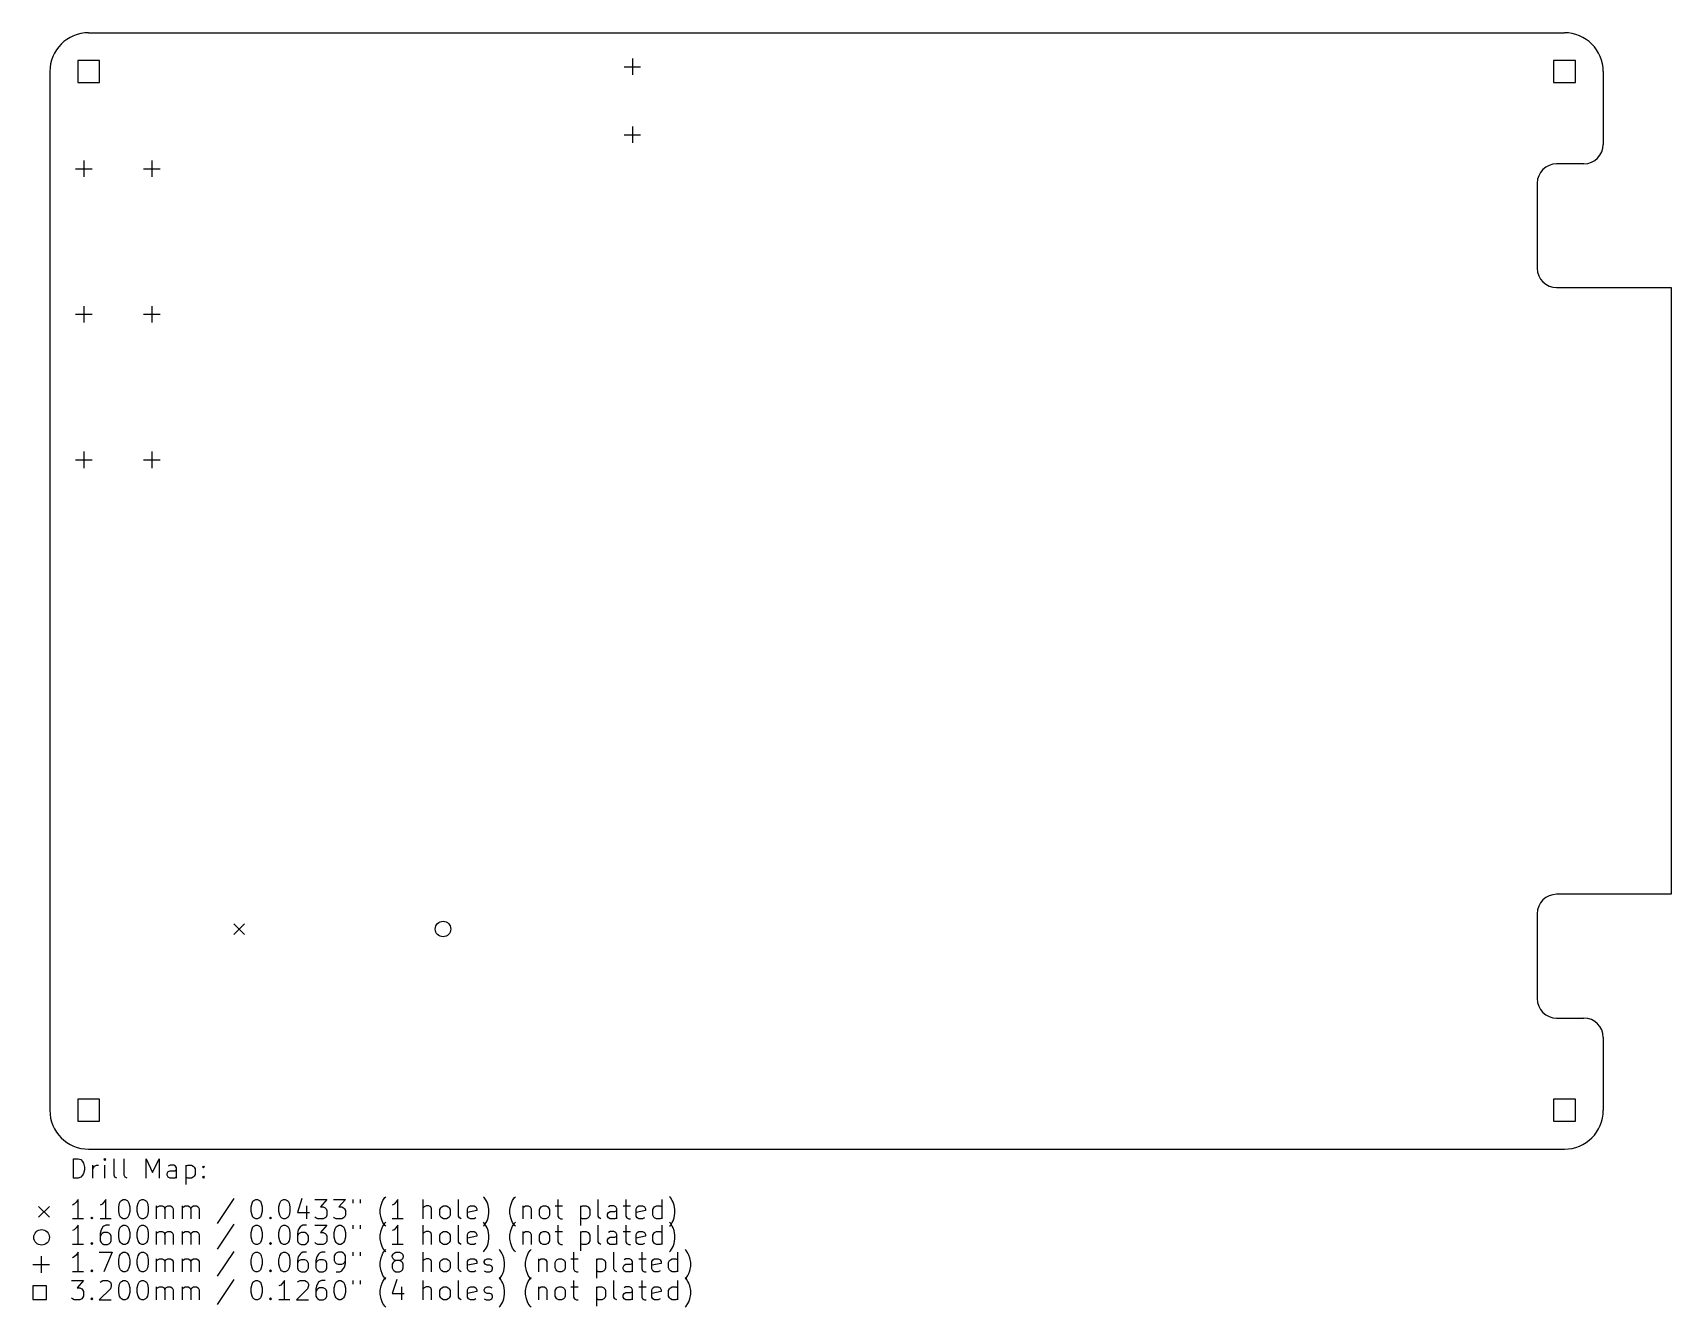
# Model space of a CAD drawing. Extents: x 2.49 to 9.13, y -6.55 to -1.38.
import ezdxf

# ---------------------------------------------------------------- set-up
doc = ezdxf.new("R2010")
doc.units = 0
doc.header["$MEASUREMENT"] = 0
doc.layers.add('BLACK', color=7, linetype='CONTINUOUS')

msp = doc.modelspace()

# ---------------------------------------------------------------- linework, layer by layer
at = {"layer": 'BLACK', "linetype": 'CONTINUOUS'}
for p, q in [((2.71654, -1.37795), (8.70079, -1.37795)), ((2.76108, -1.49089), (2.67199, -1.49089)), ((2.67199, -1.49089), (2.67199, -1.57998)), ((2.76108, -1.57998), (2.76108, -1.49089)), ((4.8878, -1.51575), (4.95472, -1.51575)), ((4.92126, -1.48228), (4.92126, -1.54921)), ((8.74533, -1.49089), (8.65624, -1.49089)), ((8.65624, -1.49089), (8.65624, -1.57998)), ((8.74533, -1.57998), (8.74533, -1.49089)), ((2.55906, -1.53543), (2.55906, -5.74803)), ((2.67199, -1.57998), (2.76108, -1.57998)), ((8.65624, -1.57998), (8.74533, -1.57998)), ((8.85827, -1.53543), (8.85827, -1.83071)), ((4.8878, -1.79134), (4.95472, -1.79134)), ((4.92126, -1.75787), (4.92126, -1.8248)), ((2.69685, -1.89567), (2.69685, -1.9626)), ((2.97244, -1.89567), (2.97244, -1.9626)), ((8.77953, -1.90945), (8.66929, -1.90945)), ((2.66339, -1.92913), (2.73031, -1.92913)), ((2.93898, -1.92913), (3.00591, -1.92913)), ((8.59055, -1.98819), (8.59055, -2.33268)), ((8.66929, -2.41142), (9.13386, -2.41142)), ((9.13386, -2.41142), (9.13386, -4.87205)), ((2.66339, -2.51969), (2.73031, -2.51969)), ((2.69685, -2.48622), (2.69685, -2.55315)), ((2.93898, -2.51969), (3.00591, -2.51969)), ((2.97244, -2.48622), (2.97244, -2.55315)), ((2.66339, -3.11024), (2.73031, -3.11024)), ((2.69685, -3.07677), (2.69685, -3.1437)), ((2.93898, -3.11024), (3.00591, -3.11024)), ((2.97244, -3.07677), (2.97244, -3.1437)), ((9.13386, -4.87205), (8.66929, -4.87205)), ((8.59055, -4.95079), (8.59055, -5.29528)), ((3.30512, -4.99114), (3.34843, -5.03445)), ((3.34843, -4.99114), (3.30512, -5.03445)), ((8.66929, -5.37402), (8.77953, -5.37402)), ((8.85827, -5.45276), (8.85827, -5.74803)), ((2.76108, -5.70349), (2.67199, -5.70349)), ((2.67199, -5.70349), (2.67199, -5.79257)), ((2.76108, -5.79257), (2.76108, -5.70349)), ((8.74533, -5.70349), (8.65624, -5.70349)), ((8.65624, -5.70349), (8.65624, -5.79257)), ((8.74533, -5.79257), (8.74533, -5.70349)), ((2.67199, -5.79257), (2.76108, -5.79257)), ((8.65624, -5.79257), (8.74533, -5.79257)), ((2.71654, -5.90551), (8.70079, -5.90551)), ((2.65457, -6.02302), (2.65457, -5.94428)), ((2.65457, -5.94428), (2.67332, -5.94428)), ((2.67332, -5.94428), (2.68457, -5.94803)), ((2.68457, -5.94803), (2.69207, -5.95553)), ((2.69207, -5.95553), (2.69582, -5.96303)), ((2.69582, -5.96303), (2.69957, -5.97803)), ((2.69957, -5.97803), (2.69957, -5.98928)), ((2.73331, -6.02302), (2.73331, -5.97053)), ((2.73331, -5.98553), (2.73706, -5.97803)), ((2.73706, -5.97803), (2.74081, -5.97428)), ((2.74081, -5.97428), (2.74831, -5.97053)), ((2.74831, -5.97053), (2.75581, -5.97053)), ((2.78206, -5.94428), (2.77831, -5.94803)), ((2.77831, -5.94803), (2.78206, -5.95178)), ((2.78581, -5.94803), (2.78206, -5.94428)), ((2.78206, -5.94428), (2.78206, -5.95178)), ((2.78206, -5.95178), (2.78581, -5.94803)), ((2.78206, -6.02302), (2.78206, -5.97053)), ((2.81955, -6.01177), (2.81955, -5.94428)), ((2.8608, -6.01177), (2.8608, -5.94428)), ((2.94929, -6.02302), (2.94929, -5.94428)), ((2.94929, -5.94428), (2.97553, -6.00052)), ((2.97553, -6.00052), (3.00178, -5.94428)), ((3.00178, -5.94428), (3.00178, -6.02302)), ((3.04678, -5.97053), (3.03928, -5.97428)), ((3.06177, -5.97053), (3.04678, -5.97053)), ((3.06927, -5.97428), (3.06177, -5.97053)), ((3.07302, -5.98178), (3.06927, -5.97428)), ((3.11052, -5.97053), (3.11052, -6.04927)), ((3.11052, -5.97428), (3.11802, -5.97053)), ((3.11802, -5.97053), (3.13301, -5.97053)), ((3.13301, -5.97053), (3.14051, -5.97428)), ((3.14051, -5.97428), (3.14426, -5.97803)), ((3.14426, -5.97803), (3.14801, -5.98553)), ((3.17801, -5.97803), (3.18176, -5.97428)), ((3.18176, -5.98178), (3.17801, -5.97803)), ((3.18176, -5.97428), (3.18551, -5.97803)), ((3.18176, -5.97428), (3.18176, -5.98178)), ((3.18551, -5.97803), (3.18176, -5.98178)), ((2.67332, -6.02302), (2.65457, -6.02302)), ((2.68457, -6.01927), (2.67332, -6.02302)), ((2.69207, -6.01177), (2.68457, -6.01927)), ((2.69582, -6.00427), (2.69207, -6.01177)), ((2.69957, -5.98928), (2.69582, -6.00427)), ((2.8233, -6.01927), (2.81955, -6.01177)), ((2.8308, -6.02302), (2.8233, -6.01927)), ((2.86455, -6.01927), (2.8608, -6.01177)), ((2.87205, -6.02302), (2.86455, -6.01927)), ((3.03553, -6.00427), (3.03928, -5.99678)), ((3.03553, -6.01177), (3.03553, -6.00427)), ((3.03928, -6.01927), (3.03553, -6.01177)), ((3.03928, -5.99678), (3.04678, -5.99303)), ((3.04678, -6.02302), (3.03928, -6.01927)), ((3.04678, -5.99303), (3.06552, -5.99303)), ((3.06552, -6.02302), (3.04678, -6.02302)), ((3.06552, -5.99303), (3.07302, -5.98928)), ((3.07302, -6.01927), (3.06552, -6.02302)), ((3.07302, -6.02302), (3.07302, -5.98178)), ((3.11802, -6.02302), (3.11052, -6.01927)), ((3.13301, -6.02302), (3.11802, -6.02302)), ((3.14051, -6.01927), (3.13301, -6.02302)), ((3.14426, -6.01552), (3.14051, -6.01927)), ((3.14801, -6.00802), (3.14426, -6.01552)), ((3.14801, -5.98553), (3.14801, -6.00802)), ((3.17801, -6.01927), (3.18176, -6.01552)), ((3.18176, -6.02302), (3.17801, -6.01927)), ((3.18176, -6.01552), (3.18551, -6.01927)), ((3.18176, -6.01552), (3.18176, -6.02302)), ((3.18551, -6.01927), (3.18176, -6.02302)), ((2.67332, -6.10964), (2.66582, -6.12088)), ((2.67332, -6.18838), (2.67332, -6.10964)), ((2.78581, -6.10964), (2.77831, -6.12088)), ((2.78581, -6.18838), (2.78581, -6.10964)), ((2.84955, -6.11339), (2.85705, -6.10964)), ((2.85705, -6.10964), (2.86455, -6.10964)), ((2.86455, -6.10964), (2.87205, -6.11339)), ((2.92454, -6.11339), (2.93204, -6.10964)), ((2.93204, -6.10964), (2.93954, -6.10964)), ((2.93954, -6.10964), (2.94704, -6.11339)), ((3.30549, -6.10589), (3.238, -6.20712)), ((3.38648, -6.11339), (3.39398, -6.10964)), ((3.39398, -6.10964), (3.40148, -6.10964)), ((3.40148, -6.10964), (3.40898, -6.11339)), ((3.49897, -6.11339), (3.50647, -6.10964)), ((3.50647, -6.10964), (3.51397, -6.10964)), ((3.51397, -6.10964), (3.52147, -6.11339)), ((3.58146, -6.10589), (3.56271, -6.16213)), ((3.63395, -6.10964), (3.6827, -6.10964)), ((3.6827, -6.10964), (3.65645, -6.13963)), ((3.70894, -6.10964), (3.75769, -6.10964)), ((3.75769, -6.10964), (3.73144, -6.13963)), ((3.78768, -6.10964), (3.78768, -6.12463)), ((3.81768, -6.10964), (3.81768, -6.12463)), ((3.90992, -6.11339), (3.91742, -6.10214)), ((3.91742, -6.10214), (3.92117, -6.09839)), ((3.96991, -6.10964), (3.96241, -6.12088)), ((3.96991, -6.18838), (3.96991, -6.10964)), ((4.0734, -6.18838), (4.0734, -6.10964)), ((4.21588, -6.17713), (4.21588, -6.10964)), ((4.32087, -6.10214), (4.31712, -6.09839)), ((4.32837, -6.11339), (4.32087, -6.10214)), ((4.4356, -6.11339), (4.4431, -6.10214)), ((4.4431, -6.10214), (4.44685, -6.09839)), ((4.61933, -6.10964), (4.61933, -6.17713)), ((4.78281, -6.17713), (4.78281, -6.10964)), ((4.89529, -6.10964), (4.89529, -6.17713)), ((5.04153, -6.18838), (5.04153, -6.10964)), ((5.07527, -6.10214), (5.07152, -6.09839)), ((5.08277, -6.11339), (5.07527, -6.10214)), ((2.51378, -6.1378), (2.55709, -6.1811)), ((2.55709, -6.1378), (2.51378, -6.1811)), ((2.65832, -6.12838), (2.65082, -6.13213)), ((2.66582, -6.12088), (2.65832, -6.12838)), ((2.77081, -6.12838), (2.76331, -6.13213)), ((2.77831, -6.12088), (2.77081, -6.12838)), ((2.8383, -6.13963), (2.84205, -6.12463)), ((2.8383, -6.15838), (2.8383, -6.13963)), ((2.84205, -6.17338), (2.8383, -6.15838)), ((2.84205, -6.12463), (2.8458, -6.11714)), ((2.8458, -6.18088), (2.84205, -6.17338)), ((2.8458, -6.11714), (2.84955, -6.11339)), ((2.87205, -6.11339), (2.8758, -6.11714)), ((2.8758, -6.11714), (2.87955, -6.12463)), ((2.87955, -6.17338), (2.8758, -6.18088)), ((2.87955, -6.12463), (2.8833, -6.13963)), ((2.8833, -6.15838), (2.87955, -6.17338)), ((2.8833, -6.13963), (2.8833, -6.15838)), ((2.91329, -6.13963), (2.91704, -6.12463)), ((2.91329, -6.15838), (2.91329, -6.13963)), ((2.91704, -6.17338), (2.91329, -6.15838)), ((2.91704, -6.12463), (2.92079, -6.11714)), ((2.92079, -6.18088), (2.91704, -6.17338)), ((2.92079, -6.11714), (2.92454, -6.11339)), ((2.94704, -6.11339), (2.95079, -6.11714)), ((2.95079, -6.11714), (2.95454, -6.12463)), ((2.95454, -6.17338), (2.95079, -6.18088)), ((2.95454, -6.12463), (2.95829, -6.13963)), ((2.95829, -6.15838), (2.95454, -6.17338)), ((2.95829, -6.13963), (2.95829, -6.15838)), ((2.99203, -6.18838), (2.99203, -6.13588)), ((2.99203, -6.14338), (2.99578, -6.13963)), ((2.99578, -6.13963), (3.00328, -6.13588)), ((3.00328, -6.13588), (3.01453, -6.13588)), ((3.01453, -6.13588), (3.02203, -6.13963)), ((3.02203, -6.13963), (3.02578, -6.14713)), ((3.02578, -6.14713), (3.02953, -6.13963)), ((3.02578, -6.14713), (3.02578, -6.18838)), ((3.02953, -6.13963), (3.03703, -6.13588)), ((3.03703, -6.13588), (3.04828, -6.13588)), ((3.04828, -6.13588), (3.05577, -6.13963)), ((3.05577, -6.13963), (3.05952, -6.14713)), ((3.05952, -6.14713), (3.05952, -6.18838)), ((3.09702, -6.18838), (3.09702, -6.13588)), ((3.09702, -6.14338), (3.10077, -6.13963)), ((3.10077, -6.13963), (3.10827, -6.13588)), ((3.10827, -6.13588), (3.11952, -6.13588)), ((3.11952, -6.13588), (3.12702, -6.13963)), ((3.12702, -6.13963), (3.13076, -6.14713)), ((3.13076, -6.14713), (3.13451, -6.13963)), ((3.13076, -6.14713), (3.13076, -6.18838)), ((3.13451, -6.13963), (3.14201, -6.13588)), ((3.14201, -6.13588), (3.15326, -6.13588)), ((3.15326, -6.13588), (3.16076, -6.13963)), ((3.16076, -6.13963), (3.16451, -6.14713)), ((3.16451, -6.14713), (3.16451, -6.18838)), ((3.37523, -6.13963), (3.37898, -6.12463)), ((3.37523, -6.15838), (3.37523, -6.13963)), ((3.37898, -6.17338), (3.37523, -6.15838)), ((3.37898, -6.12463), (3.38273, -6.11714)), ((3.38273, -6.18088), (3.37898, -6.17338)), ((3.38273, -6.11714), (3.38648, -6.11339)), ((3.40898, -6.11339), (3.41273, -6.11714)), ((3.41273, -6.11714), (3.41648, -6.12463)), ((3.41648, -6.17338), (3.41273, -6.18088)), ((3.41648, -6.12463), (3.42023, -6.13963)), ((3.42023, -6.15838), (3.41648, -6.17338)), ((3.42023, -6.13963), (3.42023, -6.15838)), ((3.48772, -6.13963), (3.49147, -6.12463)), ((3.48772, -6.15838), (3.48772, -6.13963)), ((3.49147, -6.17338), (3.48772, -6.15838)), ((3.49147, -6.12463), (3.49522, -6.11714)), ((3.49522, -6.18088), (3.49147, -6.17338)), ((3.49522, -6.11714), (3.49897, -6.11339)), ((3.52147, -6.11339), (3.52522, -6.11714)), ((3.52522, -6.11714), (3.52897, -6.12463)), ((3.52897, -6.17338), (3.52522, -6.18088)), ((3.52897, -6.12463), (3.53271, -6.13963)), ((3.53271, -6.15838), (3.52897, -6.17338)), ((3.53271, -6.13963), (3.53271, -6.15838)), ((3.56271, -6.16213), (3.61145, -6.16213)), ((3.60021, -6.13588), (3.60021, -6.18838)), ((3.65645, -6.13963), (3.6677, -6.13963)), ((3.6677, -6.13963), (3.6752, -6.14338)), ((3.6752, -6.14338), (3.67895, -6.14713)), ((3.67895, -6.14713), (3.6827, -6.15463)), ((3.6827, -6.17338), (3.67895, -6.18088)), ((3.6827, -6.15463), (3.6827, -6.17338)), ((3.73144, -6.13963), (3.74269, -6.13963)), ((3.74269, -6.13963), (3.75019, -6.14338)), ((3.75019, -6.14338), (3.75394, -6.14713)), ((3.75394, -6.14713), (3.75769, -6.15463)), ((3.75769, -6.17338), (3.75394, -6.18088)), ((3.75769, -6.15463), (3.75769, -6.17338)), ((3.89867, -6.15088), (3.90242, -6.13213)), ((3.89867, -6.16588), (3.89867, -6.15088)), ((3.90242, -6.18463), (3.89867, -6.16588)), ((3.90242, -6.13213), (3.90617, -6.12088)), ((3.90617, -6.12088), (3.90992, -6.11339)), ((3.95491, -6.12838), (3.94741, -6.13213)), ((3.96241, -6.12088), (3.95491, -6.12838)), ((4.07715, -6.13963), (4.0734, -6.14338)), ((4.08465, -6.13588), (4.07715, -6.13963)), ((4.09589, -6.13588), (4.08465, -6.13588)), ((4.10339, -6.13963), (4.09589, -6.13588)), ((4.10714, -6.14713), (4.10339, -6.13963)), ((4.10714, -6.18838), (4.10714, -6.14713)), ((4.14089, -6.15088), (4.14464, -6.14338)), ((4.14089, -6.17338), (4.14089, -6.15088)), ((4.14464, -6.18088), (4.14089, -6.17338)), ((4.14464, -6.14338), (4.14839, -6.13963)), ((4.14839, -6.13963), (4.15589, -6.13588)), ((4.15589, -6.13588), (4.16714, -6.13588)), ((4.16714, -6.13588), (4.17463, -6.13963)), ((4.17463, -6.13963), (4.17838, -6.14338)), ((4.17838, -6.14338), (4.18213, -6.15088)), ((4.18213, -6.17338), (4.17838, -6.18088)), ((4.18213, -6.15088), (4.18213, -6.17338)), ((4.21963, -6.18463), (4.21588, -6.17713)), ((4.25337, -6.14713), (4.25712, -6.13963)), ((4.25337, -6.17713), (4.25337, -6.14713)), ((4.29087, -6.15463), (4.25337, -6.16213)), ((4.25712, -6.18463), (4.25337, -6.17713)), ((4.25712, -6.13963), (4.26462, -6.13588)), ((4.26462, -6.13588), (4.27962, -6.13588)), ((4.27962, -6.13588), (4.28712, -6.13963)), ((4.28712, -6.13963), (4.29087, -6.14713)), ((4.29087, -6.14713), (4.29087, -6.15463)), ((4.33211, -6.12088), (4.32837, -6.11339)), ((4.33586, -6.13213), (4.33211, -6.12088)), ((4.33961, -6.15088), (4.33586, -6.13213)), ((4.33586, -6.18463), (4.33961, -6.16588)), ((4.33961, -6.16588), (4.33961, -6.15088)), ((4.42435, -6.15088), (4.4281, -6.13213)), ((4.42435, -6.16588), (4.42435, -6.15088)), ((4.4281, -6.18463), (4.42435, -6.16588)), ((4.4281, -6.13213), (4.43185, -6.12088)), ((4.43185, -6.12088), (4.4356, -6.11339)), ((4.47685, -6.13588), (4.47685, -6.18838)), ((4.47685, -6.14338), (4.4806, -6.13963)), ((4.4806, -6.13963), (4.4881, -6.13588)), ((4.4881, -6.13588), (4.49934, -6.13588)), ((4.49934, -6.13588), (4.50684, -6.13963)), ((4.50684, -6.13963), (4.51059, -6.14713)), ((4.51059, -6.14713), (4.51059, -6.18838)), ((4.54434, -6.15088), (4.54809, -6.14338)), ((4.54434, -6.17338), (4.54434, -6.15088)), ((4.54809, -6.18088), (4.54434, -6.17338)), ((4.54809, -6.14338), (4.55184, -6.13963)), ((4.55184, -6.13963), (4.55934, -6.13588)), ((4.55934, -6.13588), (4.57058, -6.13588)), ((4.57058, -6.13588), (4.57808, -6.13963)), ((4.57808, -6.13963), (4.58183, -6.14338)), ((4.58183, -6.14338), (4.58558, -6.15088)), ((4.58558, -6.17338), (4.58183, -6.18088)), ((4.58558, -6.15088), (4.58558, -6.17338)), ((4.60808, -6.13588), (4.63808, -6.13588)), ((4.61933, -6.17713), (4.62308, -6.18463)), ((4.71157, -6.13588), (4.71157, -6.21462)), ((4.71157, -6.13963), (4.71907, -6.13588)), ((4.71907, -6.13588), (4.73406, -6.13588)), ((4.73406, -6.13588), (4.74156, -6.13963)), ((4.74156, -6.13963), (4.74531, -6.14338)), ((4.74531, -6.14338), (4.74906, -6.15088)), ((4.74906, -6.17338), (4.74531, -6.18088)), ((4.74906, -6.15088), (4.74906, -6.17338)), ((4.78656, -6.18463), (4.78281, -6.17713)), ((4.8203, -6.16963), (4.82405, -6.16213)), ((4.8203, -6.17713), (4.8203, -6.16963)), ((4.82405, -6.18463), (4.8203, -6.17713)), ((4.83155, -6.13588), (4.82405, -6.13963)), ((4.82405, -6.16213), (4.83155, -6.15838)), ((4.84655, -6.13588), (4.83155, -6.13588)), ((4.83155, -6.15838), (4.8503, -6.15838)), ((4.85405, -6.13963), (4.84655, -6.13588)), ((4.8503, -6.15838), (4.8578, -6.15463)), ((4.8578, -6.14713), (4.85405, -6.13963)), ((4.8578, -6.18838), (4.8578, -6.14713)), ((4.88405, -6.13588), (4.91404, -6.13588)), ((4.89529, -6.17713), (4.89904, -6.18463)), ((4.93654, -6.14713), (4.94029, -6.13963)), ((4.93654, -6.17713), (4.93654, -6.14713)), ((4.97403, -6.15463), (4.93654, -6.16213)), ((4.94029, -6.18463), (4.93654, -6.17713)), ((4.94029, -6.13963), (4.94779, -6.13588)), ((4.94779, -6.13588), (4.96279, -6.13588)), ((4.96279, -6.13588), (4.97029, -6.13963)), ((4.97029, -6.13963), (4.97403, -6.14713)), ((4.97403, -6.14713), (4.97403, -6.15463)), ((5.00403, -6.15088), (5.00778, -6.14338)), ((5.00403, -6.17338), (5.00403, -6.15088)), ((5.00778, -6.18088), (5.00403, -6.17338)), ((5.00778, -6.14338), (5.01153, -6.13963)), ((5.01153, -6.13963), (5.01903, -6.13588)), ((5.01903, -6.13588), (5.03403, -6.13588)), ((5.03403, -6.13588), (5.04153, -6.13963)), ((5.08652, -6.12088), (5.08277, -6.11339)), ((5.09027, -6.13213), (5.08652, -6.12088)), ((5.09402, -6.15088), (5.09027, -6.13213)), ((5.09027, -6.18463), (5.09402, -6.16588)), ((5.09402, -6.16588), (5.09402, -6.15088)), ((2.69582, -6.18838), (2.65082, -6.18838)), ((2.65832, -6.23232), (2.65082, -6.23607)), ((2.66582, -6.22482), (2.65832, -6.23232)), ((2.67332, -6.21357), (2.66582, -6.22482)), ((2.67332, -6.29231), (2.67332, -6.21357)), ((2.72582, -6.18463), (2.72957, -6.18088)), ((2.72957, -6.18838), (2.72582, -6.18463)), ((2.72957, -6.18088), (2.73331, -6.18463)), ((2.72957, -6.18088), (2.72957, -6.18838)), ((2.73331, -6.18463), (2.72957, -6.18838)), ((2.80831, -6.18838), (2.76331, -6.18838)), ((2.76706, -6.23232), (2.76331, -6.24732)), ((2.77456, -6.22107), (2.76706, -6.23232)), ((2.77831, -6.24357), (2.77081, -6.24732)), ((2.77831, -6.21732), (2.77456, -6.22107)), ((2.78581, -6.21357), (2.77831, -6.21732)), ((2.79331, -6.24357), (2.77831, -6.24357)), ((2.80081, -6.21357), (2.78581, -6.21357)), ((2.80081, -6.24732), (2.79331, -6.24357)), ((2.8383, -6.24357), (2.84205, -6.22857)), ((2.8383, -6.26232), (2.8383, -6.24357)), ((2.84205, -6.22857), (2.8458, -6.22107)), ((2.84955, -6.18463), (2.8458, -6.18088)), ((2.8458, -6.22107), (2.84955, -6.21732)), ((2.85705, -6.18838), (2.84955, -6.18463)), ((2.84955, -6.21732), (2.85705, -6.21357)), ((2.86455, -6.18838), (2.85705, -6.18838)), ((2.85705, -6.21357), (2.86455, -6.21357)), ((2.87205, -6.18463), (2.86455, -6.18838)), ((2.86455, -6.21357), (2.87205, -6.21732)), ((2.8758, -6.18088), (2.87205, -6.18463)), ((2.87205, -6.21732), (2.8758, -6.22107)), ((2.8758, -6.22107), (2.87955, -6.22857)), ((2.87955, -6.22857), (2.8833, -6.24357)), ((2.8833, -6.24357), (2.8833, -6.26232)), ((2.91329, -6.24357), (2.91704, -6.22857)), ((2.91329, -6.26232), (2.91329, -6.24357)), ((2.91704, -6.22857), (2.92079, -6.22107)), ((2.92454, -6.18463), (2.92079, -6.18088)), ((2.92079, -6.22107), (2.92454, -6.21732)), ((2.93204, -6.18838), (2.92454, -6.18463)), ((2.92454, -6.21732), (2.93204, -6.21357)), ((2.93954, -6.18838), (2.93204, -6.18838)), ((2.93204, -6.21357), (2.93954, -6.21357)), ((2.94704, -6.18463), (2.93954, -6.18838)), ((2.93954, -6.21357), (2.94704, -6.21732)), ((2.95079, -6.18088), (2.94704, -6.18463)), ((2.94704, -6.21732), (2.95079, -6.22107)), ((2.95079, -6.22107), (2.95454, -6.22857)), ((2.95454, -6.22857), (2.95829, -6.24357)), ((2.95829, -6.24357), (2.95829, -6.26232)), ((2.99203, -6.29231), (2.99203, -6.23982)), ((2.99203, -6.24732), (2.99578, -6.24357)), ((2.99578, -6.24357), (3.00328, -6.23982)), ((3.00328, -6.23982), (3.01453, -6.23982)), ((3.01453, -6.23982), (3.02203, -6.24357)), ((3.02203, -6.24357), (3.02578, -6.25107)), ((3.02578, -6.25107), (3.02953, -6.24357)), ((3.02953, -6.24357), (3.03703, -6.23982)), ((3.03703, -6.23982), (3.04828, -6.23982)), ((3.04828, -6.23982), (3.05577, -6.24357)), ((3.05577, -6.24357), (3.05952, -6.25107)), ((3.09702, -6.29231), (3.09702, -6.23982)), ((3.09702, -6.24732), (3.10077, -6.24357)), ((3.10077, -6.24357), (3.10827, -6.23982)), ((3.10827, -6.23982), (3.11952, -6.23982)), ((3.11952, -6.23982), (3.12702, -6.24357)), ((3.12702, -6.24357), (3.13076, -6.25107)), ((3.13076, -6.25107), (3.13451, -6.24357)), ((3.13451, -6.24357), (3.14201, -6.23982)), ((3.14201, -6.23982), (3.15326, -6.23982)), ((3.15326, -6.23982), (3.16076, -6.24357)), ((3.16076, -6.24357), (3.16451, -6.25107)), ((3.30549, -6.20982), (3.238, -6.31106)), ((3.37523, -6.24357), (3.37898, -6.22857)), ((3.37523, -6.26232), (3.37523, -6.24357)), ((3.37898, -6.22857), (3.38273, -6.22107)), ((3.38648, -6.18463), (3.38273, -6.18088)), ((3.38273, -6.22107), (3.38648, -6.21732)), ((3.39398, -6.18838), (3.38648, -6.18463)), ((3.38648, -6.21732), (3.39398, -6.21357)), ((3.40148, -6.18838), (3.39398, -6.18838)), ((3.39398, -6.21357), (3.40148, -6.21357)), ((3.40898, -6.18463), (3.40148, -6.18838)), ((3.40148, -6.21357), (3.40898, -6.21732)), ((3.41273, -6.18088), (3.40898, -6.18463)), ((3.40898, -6.21732), (3.41273, -6.22107)), ((3.41273, -6.22107), (3.41648, -6.22857)), ((3.41648, -6.22857), (3.42023, -6.24357)), ((3.42023, -6.24357), (3.42023, -6.26232)), ((3.45023, -6.18463), (3.45397, -6.18088)), ((3.45397, -6.18838), (3.45023, -6.18463)), ((3.45397, -6.18088), (3.45772, -6.18463)), ((3.45397, -6.18088), (3.45397, -6.18838)), ((3.45772, -6.18463), (3.45397, -6.18838)), ((3.48772, -6.24357), (3.49147, -6.22857)), ((3.48772, -6.26232), (3.48772, -6.24357)), ((3.49147, -6.22857), (3.49522, -6.22107)), ((3.49897, -6.18463), (3.49522, -6.18088)), ((3.49522, -6.22107), (3.49897, -6.21732)), ((3.50647, -6.18838), (3.49897, -6.18463)), ((3.49897, -6.21732), (3.50647, -6.21357)), ((3.51397, -6.18838), (3.50647, -6.18838)), ((3.50647, -6.21357), (3.51397, -6.21357)), ((3.52147, -6.18463), (3.51397, -6.18838)), ((3.51397, -6.21357), (3.52147, -6.21732)), ((3.52522, -6.18088), (3.52147, -6.18463)), ((3.52147, -6.21732), (3.52522, -6.22107)), ((3.52522, -6.22107), (3.52897, -6.22857)), ((3.52897, -6.22857), (3.53271, -6.24357)), ((3.53271, -6.24357), (3.53271, -6.26232)), ((3.56646, -6.23232), (3.56271, -6.24732)), ((3.57396, -6.22107), (3.56646, -6.23232)), ((3.57771, -6.24357), (3.57021, -6.24732)), ((3.57771, -6.21732), (3.57396, -6.22107)), ((3.58521, -6.21357), (3.57771, -6.21732)), ((3.59271, -6.24357), (3.57771, -6.24357)), ((3.60021, -6.21357), (3.58521, -6.21357)), ((3.60021, -6.24732), (3.59271, -6.24357)), ((3.6377, -6.18463), (3.63395, -6.18088)), ((3.63395, -6.21357), (3.6827, -6.21357)), ((3.6452, -6.18838), (3.6377, -6.18463)), ((3.6677, -6.18838), (3.6452, -6.18838)), ((3.6827, -6.21357), (3.65645, -6.24357)), ((3.65645, -6.24357), (3.6677, -6.24357)), ((3.6752, -6.18463), (3.6677, -6.18838)), ((3.6677, -6.24357), (3.6752, -6.24732)), ((3.67895, -6.18088), (3.6752, -6.18463)), ((3.71269, -6.18463), (3.70894, -6.18088)), ((3.72019, -6.18838), (3.71269, -6.18463)), ((3.71269, -6.24357), (3.71644, -6.22857)), ((3.71269, -6.26232), (3.71269, -6.24357)), ((3.71644, -6.22857), (3.72019, -6.22107)), ((3.74269, -6.18838), (3.72019, -6.18838)), ((3.72019, -6.22107), (3.72394, -6.21732)), ((3.72394, -6.21732), (3.73144, -6.21357)), ((3.73144, -6.21357), (3.73894, -6.21357)), ((3.73894, -6.21357), (3.74644, -6.21732)), ((3.75019, -6.18463), (3.74269, -6.18838)), ((3.74644, -6.21732), (3.75019, -6.22107)), ((3.75394, -6.18088), (3.75019, -6.18463)), ((3.75019, -6.22107), (3.75394, -6.22857)), ((3.75394, -6.22857), (3.75769, -6.24357)), ((3.75769, -6.24357), (3.75769, -6.26232)), ((3.78768, -6.21357), (3.78768, -6.22857)), ((3.81768, -6.21357), (3.81768, -6.22857)), ((3.89867, -6.25482), (3.90242, -6.23607)), ((3.90617, -6.19588), (3.90242, -6.18463)), ((3.90242, -6.23607), (3.90617, -6.22482)), ((3.90992, -6.20337), (3.90617, -6.19588)), ((3.90617, -6.22482), (3.90992, -6.21732)), ((3.91742, -6.21462), (3.90992, -6.20337)), ((3.90992, -6.21732), (3.91742, -6.20607)), ((3.91742, -6.20607), (3.92117, -6.20232)), ((3.92117, -6.21837), (3.91742, -6.21462)), ((3.99241, -6.18838), (3.94741, -6.18838)), ((3.95491, -6.23232), (3.94741, -6.23607)), ((3.96241, -6.22482), (3.95491, -6.23232)), ((3.96991, -6.21357), (3.96241, -6.22482)), ((3.96991, -6.29231), (3.96991, -6.21357)), ((4.0734, -6.29231), (4.0734, -6.21357)), ((4.07715, -6.24357), (4.0734, -6.24732)), ((4.08465, -6.23982), (4.07715, -6.24357)), ((4.09589, -6.23982), (4.08465, -6.23982)), ((4.10339, -6.24357), (4.09589, -6.23982)), ((4.10714, -6.25107), (4.10339, -6.24357)), ((4.14839, -6.18463), (4.14464, -6.18088)), ((4.14464, -6.24732), (4.14839, -6.24357)), ((4.15589, -6.18838), (4.14839, -6.18463)), ((4.14839, -6.24357), (4.15589, -6.23982)), ((4.16714, -6.18838), (4.15589, -6.18838)), ((4.15589, -6.23982), (4.16714, -6.23982)), ((4.17463, -6.18463), (4.16714, -6.18838)), ((4.16714, -6.23982), (4.17463, -6.24357)), ((4.17838, -6.18088), (4.17463, -6.18463)), ((4.17463, -6.24357), (4.17838, -6.24732)), ((4.21588, -6.28106), (4.21588, -6.21357)), ((4.22713, -6.18838), (4.21963, -6.18463)), ((4.25337, -6.25107), (4.25712, -6.24357)), ((4.26462, -6.18838), (4.25712, -6.18463)), ((4.25712, -6.24357), (4.26462, -6.23982)), ((4.27962, -6.18838), (4.26462, -6.18838)), ((4.26462, -6.23982), (4.27962, -6.23982)), ((4.28712, -6.18463), (4.27962, -6.18838)), ((4.27962, -6.23982), (4.28712, -6.24357)), ((4.28712, -6.24357), (4.29087, -6.25107)), ((4.32087, -6.20607), (4.31712, -6.20232)), ((4.31712, -6.21837), (4.32087, -6.21462)), ((4.32087, -6.21462), (4.32837, -6.20337)), ((4.32837, -6.21732), (4.32087, -6.20607)), ((4.32837, -6.20337), (4.33211, -6.19588)), ((4.33211, -6.22482), (4.32837, -6.21732)), ((4.33211, -6.19588), (4.33586, -6.18463)), ((4.33586, -6.23607), (4.33211, -6.22482)), ((4.33961, -6.25482), (4.33586, -6.23607)), ((4.42435, -6.25482), (4.4281, -6.23607)), ((4.43185, -6.19588), (4.4281, -6.18463)), ((4.4281, -6.23607), (4.43185, -6.22482)), ((4.4356, -6.20337), (4.43185, -6.19588)), ((4.43185, -6.22482), (4.4356, -6.21732)), ((4.4431, -6.21462), (4.4356, -6.20337)), ((4.4356, -6.21732), (4.4431, -6.20607)), ((4.4431, -6.20607), (4.44685, -6.20232)), ((4.44685, -6.21837), (4.4431, -6.21462)), ((4.47685, -6.23982), (4.47685, -6.29231)), ((4.47685, -6.24732), (4.4806, -6.24357)), ((4.4806, -6.24357), (4.4881, -6.23982)), ((4.4881, -6.23982), (4.49934, -6.23982)), ((4.49934, -6.23982), (4.50684, -6.24357)), ((4.50684, -6.24357), (4.51059, -6.25107)), ((4.55184, -6.18463), (4.54809, -6.18088)), ((4.54809, -6.24732), (4.55184, -6.24357)), ((4.55934, -6.18838), (4.55184, -6.18463)), ((4.55184, -6.24357), (4.55934, -6.23982)), ((4.57058, -6.18838), (4.55934, -6.18838)), ((4.55934, -6.23982), (4.57058, -6.23982)), ((4.57808, -6.18463), (4.57058, -6.18838)), ((4.57058, -6.23982), (4.57808, -6.24357)), ((4.58183, -6.18088), (4.57808, -6.18463)), ((4.57808, -6.24357), (4.58183, -6.24732)), ((4.60808, -6.23982), (4.63808, -6.23982)), ((4.61933, -6.21357), (4.61933, -6.28106)), ((4.62308, -6.18463), (4.63058, -6.18838)), ((4.63058, -6.18838), (4.63808, -6.18838)), ((4.71907, -6.18838), (4.71157, -6.18463)), ((4.71157, -6.23982), (4.71157, -6.31856)), ((4.71157, -6.24357), (4.71907, -6.23982)), ((4.73406, -6.18838), (4.71907, -6.18838)), ((4.71907, -6.23982), (4.73406, -6.23982)), ((4.74156, -6.18463), (4.73406, -6.18838)), ((4.73406, -6.23982), (4.74156, -6.24357)), ((4.74531, -6.18088), (4.74156, -6.18463)), ((4.74156, -6.24357), (4.74531, -6.24732)), ((4.78281, -6.28106), (4.78281, -6.21357)), ((4.79406, -6.18838), (4.78656, -6.18463)), ((4.83155, -6.18838), (4.82405, -6.18463)), ((4.83155, -6.23982), (4.82405, -6.24357)), ((4.8503, -6.18838), (4.83155, -6.18838)), ((4.84655, -6.23982), (4.83155, -6.23982)), ((4.85405, -6.24357), (4.84655, -6.23982)), ((4.8578, -6.18463), (4.8503, -6.18838)), ((4.8578, -6.25107), (4.85405, -6.24357)), ((4.88405, -6.23982), (4.91404, -6.23982)), ((4.89529, -6.21357), (4.89529, -6.28106)), ((4.89904, -6.18463), (4.90654, -6.18838)), ((4.90654, -6.18838), (4.91404, -6.18838)), ((4.93654, -6.25107), (4.94029, -6.24357)), ((4.94779, -6.18838), (4.94029, -6.18463)), ((4.94029, -6.24357), (4.94779, -6.23982)), ((4.96279, -6.18838), (4.94779, -6.18838)), ((4.94779, -6.23982), (4.96279, -6.23982)), ((4.97029, -6.18463), (4.96279, -6.18838)), ((4.96279, -6.23982), (4.97029, -6.24357)), ((4.97029, -6.24357), (4.97403, -6.25107)), ((5.01153, -6.18463), (5.00778, -6.18088)), ((5.00778, -6.24732), (5.01153, -6.24357)), ((5.01903, -6.18838), (5.01153, -6.18463)), ((5.01153, -6.24357), (5.01903, -6.23982)), ((5.03403, -6.18838), (5.01903, -6.18838)), ((5.01903, -6.23982), (5.03403, -6.23982)), ((5.04153, -6.18463), (5.03403, -6.18838)), ((5.03403, -6.23982), (5.04153, -6.24357)), ((5.04153, -6.29231), (5.04153, -6.21357)), ((5.07527, -6.20607), (5.07152, -6.20232)), ((5.07152, -6.21837), (5.07527, -6.21462)), ((5.07527, -6.21462), (5.08277, -6.20337)), ((5.08277, -6.21732), (5.07527, -6.20607)), ((5.08277, -6.20337), (5.08652, -6.19588)), ((5.08652, -6.22482), (5.08277, -6.21732)), ((5.08652, -6.19588), (5.09027, -6.18463)), ((5.09027, -6.23607), (5.08652, -6.22482)), ((5.09402, -6.25482), (5.09027, -6.23607)), ((2.69582, -6.29231), (2.65082, -6.29231)), ((2.72582, -6.28856), (2.72957, -6.28481)), ((2.72957, -6.29231), (2.72582, -6.28856)), ((2.72957, -6.28481), (2.73331, -6.28856)), ((2.72957, -6.28481), (2.72957, -6.29231)), ((2.73331, -6.28856), (2.72957, -6.29231)), ((2.76331, -6.24732), (2.76331, -6.27732)), ((2.76706, -6.25107), (2.76331, -6.25857)), ((2.76331, -6.27732), (2.76706, -6.28481)), ((2.77081, -6.24732), (2.76706, -6.25107)), ((2.76706, -6.28481), (2.77081, -6.28856)), ((2.77081, -6.28856), (2.77831, -6.29231)), ((2.77831, -6.29231), (2.79331, -6.29231)), ((2.79331, -6.29231), (2.80081, -6.28856)), ((2.80456, -6.25107), (2.80081, -6.24732)), ((2.80081, -6.28856), (2.80456, -6.28481)), ((2.80831, -6.25857), (2.80456, -6.25107)), ((2.80456, -6.28481), (2.80831, -6.27732)), ((2.80831, -6.27732), (2.80831, -6.25857)), ((2.84205, -6.27732), (2.8383, -6.26232)), ((2.8458, -6.28481), (2.84205, -6.27732)), ((2.84955, -6.28856), (2.8458, -6.28481)), ((2.85705, -6.29231), (2.84955, -6.28856)), ((2.86455, -6.29231), (2.85705, -6.29231)), ((2.87205, -6.28856), (2.86455, -6.29231)), ((2.8758, -6.28481), (2.87205, -6.28856)), ((2.87955, -6.27732), (2.8758, -6.28481)), ((2.8833, -6.26232), (2.87955, -6.27732)), ((2.91704, -6.27732), (2.91329, -6.26232)), ((2.92079, -6.28481), (2.91704, -6.27732)), ((2.92454, -6.28856), (2.92079, -6.28481)), ((2.93204, -6.29231), (2.92454, -6.28856)), ((2.93954, -6.29231), (2.93204, -6.29231)), ((2.94704, -6.28856), (2.93954, -6.29231)), ((2.95079, -6.28481), (2.94704, -6.28856)), ((2.95454, -6.27732), (2.95079, -6.28481)), ((2.95829, -6.26232), (2.95454, -6.27732)), ((3.02578, -6.25107), (3.02578, -6.29231)), ((3.05952, -6.25107), (3.05952, -6.29231)), ((3.13076, -6.25107), (3.13076, -6.29231)), ((3.16451, -6.25107), (3.16451, -6.29231)), ((3.37898, -6.27732), (3.37523, -6.26232)), ((3.38273, -6.28481), (3.37898, -6.27732)), ((3.38648, -6.28856), (3.38273, -6.28481)), ((3.39398, -6.29231), (3.38648, -6.28856)), ((3.40148, -6.29231), (3.39398, -6.29231)), ((3.40898, -6.28856), (3.40148, -6.29231)), ((3.41273, -6.28481), (3.40898, -6.28856)), ((3.41648, -6.27732), (3.41273, -6.28481)), ((3.42023, -6.26232), (3.41648, -6.27732)), ((3.45023, -6.28856), (3.45397, -6.28481)), ((3.45397, -6.29231), (3.45023, -6.28856)), ((3.45397, -6.28481), (3.45772, -6.28856)), ((3.45397, -6.28481), (3.45397, -6.29231)), ((3.45772, -6.28856), (3.45397, -6.29231)), ((3.49147, -6.27732), (3.48772, -6.26232)), ((3.49522, -6.28481), (3.49147, -6.27732)), ((3.49897, -6.28856), (3.49522, -6.28481)), ((3.50647, -6.29231), (3.49897, -6.28856)), ((3.51397, -6.29231), (3.50647, -6.29231)), ((3.52147, -6.28856), (3.51397, -6.29231)), ((3.52522, -6.28481), (3.52147, -6.28856)), ((3.52897, -6.27732), (3.52522, -6.28481)), ((3.53271, -6.26232), (3.52897, -6.27732)), ((3.56271, -6.24732), (3.56271, -6.27732)), ((3.56646, -6.25107), (3.56271, -6.25857)), ((3.56271, -6.27732), (3.56646, -6.28481)), ((3.57021, -6.24732), (3.56646, -6.25107)), ((3.56646, -6.28481), (3.57021, -6.28856)), ((3.57021, -6.28856), (3.57771, -6.29231)), ((3.57771, -6.29231), (3.59271, -6.29231)), ((3.59271, -6.29231), (3.60021, -6.28856)), ((3.60396, -6.25107), (3.60021, -6.24732)), ((3.60021, -6.28856), (3.60396, -6.28481)), ((3.60771, -6.25857), (3.60396, -6.25107)), ((3.60396, -6.28481), (3.60771, -6.27732)), ((3.60771, -6.27732), (3.60771, -6.25857)), ((3.6377, -6.28856), (3.63395, -6.28481)), ((3.6452, -6.29231), (3.6377, -6.28856)), ((3.6677, -6.29231), (3.6452, -6.29231)), ((3.6752, -6.28856), (3.6677, -6.29231)), ((3.6752, -6.24732), (3.67895, -6.25107)), ((3.67895, -6.28481), (3.6752, -6.28856)), ((3.67895, -6.25107), (3.6827, -6.25857)), ((3.6827, -6.27732), (3.67895, -6.28481)), ((3.6827, -6.25857), (3.6827, -6.27732)), ((3.71644, -6.27732), (3.71269, -6.26232)), ((3.72019, -6.28481), (3.71644, -6.27732)), ((3.72394, -6.28856), (3.72019, -6.28481)), ((3.73144, -6.29231), (3.72394, -6.28856)), ((3.73894, -6.29231), (3.73144, -6.29231)), ((3.74644, -6.28856), (3.73894, -6.29231)), ((3.75019, -6.28481), (3.74644, -6.28856)), ((3.75394, -6.27732), (3.75019, -6.28481)), ((3.75769, -6.26232), (3.75394, -6.27732)), ((3.89867, -6.26982), (3.89867, -6.25482)), ((3.90242, -6.28856), (3.89867, -6.26982)), ((3.90617, -6.29981), (3.90242, -6.28856)), ((3.90992, -6.30731), (3.90617, -6.29981)), ((3.91742, -6.31856), (3.90992, -6.30731)), ((3.99241, -6.29231), (3.94741, -6.29231)), ((4.10714, -6.29231), (4.10714, -6.25107)), ((4.14089, -6.25482), (4.14464, -6.24732)), ((4.14089, -6.27732), (4.14089, -6.25482)), ((4.14464, -6.28481), (4.14089, -6.27732)), ((4.14839, -6.28856), (4.14464, -6.28481)), ((4.15589, -6.29231), (4.14839, -6.28856)), ((4.16714, -6.29231), (4.15589, -6.29231)), ((4.17463, -6.28856), (4.16714, -6.29231)), ((4.17838, -6.28481), (4.17463, -6.28856)), ((4.17838, -6.24732), (4.18213, -6.25482)), ((4.18213, -6.27732), (4.17838, -6.28481)), ((4.18213, -6.25482), (4.18213, -6.27732)), ((4.21963, -6.28856), (4.21588, -6.28106)), ((4.22713, -6.29231), (4.21963, -6.28856)), ((4.25337, -6.28106), (4.25337, -6.25107)), ((4.29087, -6.25857), (4.25337, -6.26607)), ((4.25712, -6.28856), (4.25337, -6.28106)), ((4.26462, -6.29231), (4.25712, -6.28856)), ((4.27962, -6.29231), (4.26462, -6.29231)), ((4.28712, -6.28856), (4.27962, -6.29231)), ((4.29087, -6.25107), (4.29087, -6.25857)), ((4.32087, -6.31856), (4.32837, -6.30731)), ((4.32837, -6.30731), (4.33211, -6.29981)), ((4.33211, -6.29981), (4.33586, -6.28856)), ((4.33586, -6.28856), (4.33961, -6.26982)), ((4.33961, -6.26982), (4.33961, -6.25482)), ((4.42435, -6.26982), (4.42435, -6.25482)), ((4.4281, -6.28856), (4.42435, -6.26982)), ((4.43185, -6.29981), (4.4281, -6.28856)), ((4.4356, -6.30731), (4.43185, -6.29981)), ((4.4431, -6.31856), (4.4356, -6.30731)), ((4.51059, -6.25107), (4.51059, -6.29231)), ((4.54434, -6.25482), (4.54809, -6.24732)), ((4.54434, -6.27732), (4.54434, -6.25482)), ((4.54809, -6.28481), (4.54434, -6.27732)), ((4.55184, -6.28856), (4.54809, -6.28481)), ((4.55934, -6.29231), (4.55184, -6.28856)), ((4.57058, -6.29231), (4.55934, -6.29231)), ((4.57808, -6.28856), (4.57058, -6.29231)), ((4.58183, -6.28481), (4.57808, -6.28856)), ((4.58183, -6.24732), (4.58558, -6.25482)), ((4.58558, -6.27732), (4.58183, -6.28481)), ((4.58558, -6.25482), (4.58558, -6.27732)), ((4.61933, -6.28106), (4.62308, -6.28856)), ((4.62308, -6.28856), (4.63058, -6.29231)), ((4.63058, -6.29231), (4.63808, -6.29231)), ((4.71907, -6.29231), (4.71157, -6.28856)), ((4.73406, -6.29231), (4.71907, -6.29231)), ((4.74156, -6.28856), (4.73406, -6.29231)), ((4.74531, -6.28481), (4.74156, -6.28856)), ((4.74531, -6.24732), (4.74906, -6.25482)), ((4.74906, -6.27732), (4.74531, -6.28481)), ((4.74906, -6.25482), (4.74906, -6.27732)), ((4.78656, -6.28856), (4.78281, -6.28106)), ((4.79406, -6.29231), (4.78656, -6.28856)), ((4.8203, -6.27357), (4.82405, -6.26607)), ((4.8203, -6.28106), (4.8203, -6.27357)), ((4.82405, -6.28856), (4.8203, -6.28106)), ((4.82405, -6.26607), (4.83155, -6.26232)), ((4.83155, -6.29231), (4.82405, -6.28856)), ((4.83155, -6.26232), (4.8503, -6.26232)), ((4.8503, -6.29231), (4.83155, -6.29231)), ((4.8503, -6.26232), (4.8578, -6.25857)), ((4.8578, -6.28856), (4.8503, -6.29231)), ((4.8578, -6.29231), (4.8578, -6.25107)), ((4.89529, -6.28106), (4.89904, -6.28856)), ((4.89904, -6.28856), (4.90654, -6.29231)), ((4.90654, -6.29231), (4.91404, -6.29231)), ((4.93654, -6.28106), (4.93654, -6.25107)), ((4.97403, -6.25857), (4.93654, -6.26607)), ((4.94029, -6.28856), (4.93654, -6.28106)), ((4.94779, -6.29231), (4.94029, -6.28856)), ((4.96279, -6.29231), (4.94779, -6.29231)), ((4.97029, -6.28856), (4.96279, -6.29231)), ((4.97403, -6.25107), (4.97403, -6.25857)), ((5.00403, -6.25482), (5.00778, -6.24732)), ((5.00403, -6.27732), (5.00403, -6.25482)), ((5.00778, -6.28481), (5.00403, -6.27732)), ((5.01153, -6.28856), (5.00778, -6.28481)), ((5.01903, -6.29231), (5.01153, -6.28856)), ((5.03403, -6.29231), (5.01903, -6.29231)), ((5.04153, -6.28856), (5.03403, -6.29231)), ((5.07527, -6.31856), (5.08277, -6.30731)), ((5.08277, -6.30731), (5.08652, -6.29981)), ((5.08652, -6.29981), (5.09027, -6.28856)), ((5.09027, -6.28856), (5.09402, -6.26982)), ((5.09402, -6.26982), (5.09402, -6.25482)), ((2.49016, -6.37362), (2.55709, -6.37362)), ((2.52362, -6.34016), (2.52362, -6.40709)), ((2.65832, -6.34256), (2.65082, -6.34631)), ((2.66582, -6.33506), (2.65832, -6.34256)), ((2.67332, -6.32381), (2.66582, -6.33506)), ((2.67332, -6.40255), (2.67332, -6.32381)), ((2.75956, -6.32381), (2.81205, -6.32381)), ((2.81205, -6.32381), (2.77831, -6.40255)), ((2.8383, -6.35381), (2.84205, -6.33881)), ((2.8383, -6.37255), (2.8383, -6.35381)), ((2.84205, -6.38755), (2.8383, -6.37255)), ((2.84205, -6.33881), (2.8458, -6.33131)), ((2.8458, -6.33131), (2.84955, -6.32756)), ((2.84955, -6.32756), (2.85705, -6.32381)), ((2.85705, -6.32381), (2.86455, -6.32381)), ((2.86455, -6.32381), (2.87205, -6.32756)), ((2.87205, -6.32756), (2.8758, -6.33131)), ((2.8758, -6.33131), (2.87955, -6.33881)), ((2.87955, -6.33881), (2.8833, -6.35381)), ((2.8833, -6.37255), (2.87955, -6.38755)), ((2.8833, -6.35381), (2.8833, -6.37255)), ((2.91329, -6.35381), (2.91704, -6.33881)), ((2.91329, -6.37255), (2.91329, -6.35381)), ((2.91704, -6.38755), (2.91329, -6.37255)), ((2.91704, -6.33881), (2.92079, -6.33131)), ((2.92079, -6.33131), (2.92454, -6.32756)), ((2.92454, -6.32756), (2.93204, -6.32381)), ((2.93204, -6.32381), (2.93954, -6.32381)), ((2.93954, -6.32381), (2.94704, -6.32756)), ((2.94704, -6.32756), (2.95079, -6.33131)), ((2.95079, -6.33131), (2.95454, -6.33881)), ((2.95454, -6.33881), (2.95829, -6.35381)), ((2.95829, -6.37255), (2.95454, -6.38755)), ((2.95829, -6.35381), (2.95829, -6.37255)), ((2.99203, -6.40255), (2.99203, -6.35006)), ((2.99203, -6.35756), (2.99578, -6.35381)), ((2.99578, -6.35381), (3.00328, -6.35006)), ((3.00328, -6.35006), (3.01453, -6.35006)), ((3.01453, -6.35006), (3.02203, -6.35381)), ((3.02203, -6.35381), (3.02578, -6.3613)), ((3.02578, -6.3613), (3.02953, -6.35381)), ((3.02578, -6.3613), (3.02578, -6.40255)), ((3.02953, -6.35381), (3.03703, -6.35006)), ((3.03703, -6.35006), (3.04828, -6.35006)), ((3.04828, -6.35006), (3.05577, -6.35381)), ((3.05577, -6.35381), (3.05952, -6.3613)), ((3.05952, -6.3613), (3.05952, -6.40255)), ((3.09702, -6.40255), (3.09702, -6.35006)), ((3.09702, -6.35756), (3.10077, -6.35381)), ((3.10077, -6.35381), (3.10827, -6.35006)), ((3.10827, -6.35006), (3.11952, -6.35006)), ((3.11952, -6.35006), (3.12702, -6.35381)), ((3.12702, -6.35381), (3.13076, -6.3613)), ((3.13076, -6.3613), (3.13451, -6.35381)), ((3.13076, -6.3613), (3.13076, -6.40255)), ((3.13451, -6.35381), (3.14201, -6.35006)), ((3.14201, -6.35006), (3.15326, -6.35006)), ((3.15326, -6.35006), (3.16076, -6.35381)), ((3.16076, -6.35381), (3.16451, -6.3613)), ((3.16451, -6.3613), (3.16451, -6.40255)), ((3.30549, -6.32006), (3.238, -6.4213)), ((3.37523, -6.35381), (3.37898, -6.33881)), ((3.37523, -6.37255), (3.37523, -6.35381)), ((3.37898, -6.38755), (3.37523, -6.37255)), ((3.37898, -6.33881), (3.38273, -6.33131)), ((3.38273, -6.33131), (3.38648, -6.32756)), ((3.38648, -6.32756), (3.39398, -6.32381)), ((3.39398, -6.32381), (3.40148, -6.32381)), ((3.40148, -6.32381), (3.40898, -6.32756)), ((3.40898, -6.32756), (3.41273, -6.33131)), ((3.41273, -6.33131), (3.41648, -6.33881)), ((3.41648, -6.33881), (3.42023, -6.35381)), ((3.42023, -6.37255), (3.41648, -6.38755)), ((3.42023, -6.35381), (3.42023, -6.37255)), ((3.48772, -6.35381), (3.49147, -6.33881)), ((3.48772, -6.37255), (3.48772, -6.35381)), ((3.49147, -6.38755), (3.48772, -6.37255)), ((3.49147, -6.33881), (3.49522, -6.33131)), ((3.49522, -6.33131), (3.49897, -6.32756)), ((3.49897, -6.32756), (3.50647, -6.32381)), ((3.50647, -6.32381), (3.51397, -6.32381)), ((3.51397, -6.32381), (3.52147, -6.32756)), ((3.52147, -6.32756), (3.52522, -6.33131)), ((3.52522, -6.33131), (3.52897, -6.33881)), ((3.52897, -6.33881), (3.53271, -6.35381)), ((3.53271, -6.37255), (3.52897, -6.38755)), ((3.53271, -6.35381), (3.53271, -6.37255)), ((3.56646, -6.34256), (3.56271, -6.35756)), ((3.56271, -6.35756), (3.56271, -6.38755)), ((3.56646, -6.3613), (3.56271, -6.3688)), ((3.57396, -6.33131), (3.56646, -6.34256)), ((3.57021, -6.35756), (3.56646, -6.3613)), ((3.57771, -6.35381), (3.57021, -6.35756)), ((3.57771, -6.32756), (3.57396, -6.33131)), ((3.58521, -6.32381), (3.57771, -6.32756)), ((3.59271, -6.35381), (3.57771, -6.35381)), ((3.60021, -6.32381), (3.58521, -6.32381)), ((3.60021, -6.35756), (3.59271, -6.35381)), ((3.60396, -6.3613), (3.60021, -6.35756)), ((3.60771, -6.3688), (3.60396, -6.3613)), ((3.60771, -6.38755), (3.60771, -6.3688)), ((3.64145, -6.34256), (3.6377, -6.35756)), ((3.6377, -6.35756), (3.6377, -6.38755)), ((3.64145, -6.3613), (3.6377, -6.3688)), ((3.64895, -6.33131), (3.64145, -6.34256)), ((3.6452, -6.35756), (3.64145, -6.3613)), ((3.6527, -6.35381), (3.6452, -6.35756)), ((3.6527, -6.32756), (3.64895, -6.33131)), ((3.6602, -6.32381), (3.6527, -6.32756)), ((3.6677, -6.35381), (3.6527, -6.35381)), ((3.6752, -6.32381), (3.6602, -6.32381)), ((3.6752, -6.35756), (3.6677, -6.35381)), ((3.67895, -6.3613), (3.6752, -6.35756)), ((3.6827, -6.3688), (3.67895, -6.3613)), ((3.6827, -6.38755), (3.6827, -6.3688)), ((3.71644, -6.33131), (3.71269, -6.33881)), ((3.71269, -6.33881), (3.71269, -6.35756)), ((3.71269, -6.35756), (3.71644, -6.36505)), ((3.72019, -6.32756), (3.71644, -6.33131)), ((3.71644, -6.36505), (3.72019, -6.3688)), ((3.72769, -6.32381), (3.72019, -6.32756)), ((3.72019, -6.3688), (3.72769, -6.37255)), ((3.74269, -6.32381), (3.72769, -6.32381)), ((3.72769, -6.37255), (3.74269, -6.37255)), ((3.75019, -6.32756), (3.74269, -6.32381)), ((3.74269, -6.37255), (3.75019, -6.3688)), ((3.75394, -6.33131), (3.75019, -6.32756)), ((3.75019, -6.3688), (3.75394, -6.36505)), ((3.75769, -6.33881), (3.75394, -6.33131)), ((3.75394, -6.36505), (3.75769, -6.35756)), ((3.75394, -6.3838), (3.75769, -6.3688)), ((3.75769, -6.3688), (3.75769, -6.33881)), ((3.78768, -6.32381), (3.78768, -6.33881)), ((3.81768, -6.32381), (3.81768, -6.33881)), ((3.89867, -6.36505), (3.90242, -6.34631)), ((3.89867, -6.38005), (3.89867, -6.36505)), ((3.90242, -6.34631), (3.90617, -6.33506)), ((3.90617, -6.33506), (3.90992, -6.32756)), ((3.90992, -6.32756), (3.91742, -6.31631)), ((3.91742, -6.31631), (3.92117, -6.31256)), ((3.92117, -6.32231), (3.91742, -6.31856)), ((3.94741, -6.33881), (3.95116, -6.33131)), ((3.94741, -6.34256), (3.94741, -6.33881)), ((3.95116, -6.35006), (3.94741, -6.34256)), ((3.95116, -6.36505), (3.94741, -6.37255)), ((3.94741, -6.37255), (3.94741, -6.38755)), ((3.95116, -6.33131), (3.95491, -6.32756)), ((3.95491, -6.35381), (3.95116, -6.35006)), ((3.95491, -6.3613), (3.95116, -6.36505)), ((3.95491, -6.32756), (3.96241, -6.32381)), ((3.96241, -6.35756), (3.95491, -6.35381)), ((3.96241, -6.35756), (3.95491, -6.3613)), ((3.96241, -6.32381), (3.97741, -6.32381)), ((3.97741, -6.35756), (3.96241, -6.35756)), ((3.97741, -6.32381), (3.98491, -6.32756)), ((3.98491, -6.35381), (3.97741, -6.35756)), ((3.98491, -6.3613), (3.97741, -6.35756)), ((3.98491, -6.32756), (3.98866, -6.33131)), ((3.98866, -6.35006), (3.98491, -6.35381)), ((3.98866, -6.36505), (3.98491, -6.3613)), ((3.98866, -6.33131), (3.99241, -6.33881)), ((3.99241, -6.34256), (3.98866, -6.35006)), ((3.99241, -6.37255), (3.98866, -6.36505)), ((3.99241, -6.33881), (3.99241, -6.34256)), ((3.99241, -6.38755), (3.99241, -6.37255)), ((4.0734, -6.40255), (4.0734, -6.32381)), ((4.07715, -6.35381), (4.0734, -6.35756)), ((4.08465, -6.35006), (4.07715, -6.35381)), ((4.09589, -6.35006), (4.08465, -6.35006)), ((4.10339, -6.35381), (4.09589, -6.35006)), ((4.10714, -6.3613), (4.10339, -6.35381)), ((4.10714, -6.40255), (4.10714, -6.3613)), ((4.14089, -6.36505), (4.14464, -6.35756)), ((4.14089, -6.38755), (4.14089, -6.36505)), ((4.14464, -6.35756), (4.14839, -6.35381)), ((4.14839, -6.35381), (4.15589, -6.35006)), ((4.15589, -6.35006), (4.16714, -6.35006)), ((4.16714, -6.35006), (4.17463, -6.35381)), ((4.17463, -6.35381), (4.17838, -6.35756)), ((4.17838, -6.35756), (4.18213, -6.36505)), ((4.18213, -6.36505), (4.18213, -6.38755)), ((4.21588, -6.3913), (4.21588, -6.32381)), ((4.25337, -6.3613), (4.25712, -6.35381)), ((4.25337, -6.3913), (4.25337, -6.3613)), ((4.29087, -6.3688), (4.25337, -6.3763)), ((4.25712, -6.35381), (4.26462, -6.35006)), ((4.26462, -6.35006), (4.27962, -6.35006)), ((4.27962, -6.35006), (4.28712, -6.35381)), ((4.28712, -6.35381), (4.29087, -6.3613)), ((4.29087, -6.3613), (4.29087, -6.3688)), ((4.31712, -6.32231), (4.32087, -6.31856)), ((4.32087, -6.3613), (4.32462, -6.35381)), ((4.32087, -6.36505), (4.32087, -6.3613)), ((4.32462, -6.37255), (4.32087, -6.36505)), ((4.32462, -6.35381), (4.33211, -6.35006)), ((4.33211, -6.3763), (4.32462, -6.37255)), ((4.33211, -6.35006), (4.34336, -6.35006)), ((4.34336, -6.3763), (4.33211, -6.3763)), ((4.34336, -6.35006), (4.35086, -6.35381)), ((4.35086, -6.38005), (4.34336, -6.3763)), ((4.38461, -6.31631), (4.38086, -6.31256)), ((4.39211, -6.32756), (4.38461, -6.31631)), ((4.39586, -6.33506), (4.39211, -6.32756)), ((4.39961, -6.34631), (4.39586, -6.33506)), ((4.40336, -6.36505), (4.39961, -6.34631)), ((4.40336, -6.38005), (4.40336, -6.36505)), ((4.44685, -6.32231), (4.4431, -6.31856)), ((4.4881, -6.36505), (4.49184, -6.34631)), ((4.4881, -6.38005), (4.4881, -6.36505)), ((4.49184, -6.34631), (4.49559, -6.33506)), ((4.49559, -6.33506), (4.49934, -6.32756)), ((4.49934, -6.32756), (4.50684, -6.31631)), ((4.50684, -6.31631), (4.51059, -6.31256)), ((4.54059, -6.35006), (4.54059, -6.40255)), ((4.54059, -6.35756), (4.54434, -6.35381)), ((4.54434, -6.35381), (4.55184, -6.35006)), ((4.55184, -6.35006), (4.56309, -6.35006)), ((4.56309, -6.35006), (4.57058, -6.35381)), ((4.57058, -6.35381), (4.57433, -6.3613)), ((4.57433, -6.3613), (4.57433, -6.40255)), ((4.60808, -6.36505), (4.61183, -6.35756)), ((4.60808, -6.38755), (4.60808, -6.36505)), ((4.61183, -6.35756), (4.61558, -6.35381)), ((4.61558, -6.35381), (4.62308, -6.35006)), ((4.62308, -6.35006), (4.63433, -6.35006)), ((4.63433, -6.35006), (4.64183, -6.35381)), ((4.64183, -6.35381), (4.64558, -6.35756)), ((4.64558, -6.35756), (4.64933, -6.36505)), ((4.64933, -6.36505), (4.64933, -6.38755)), ((4.67182, -6.35006), (4.70182, -6.35006)), ((4.68307, -6.32381), (4.68307, -6.3913)), ((4.77531, -6.35006), (4.77531, -6.4288)), ((4.77531, -6.35381), (4.78281, -6.35006)), ((4.78281, -6.35006), (4.79781, -6.35006)), ((4.79781, -6.35006), (4.80531, -6.35381)), ((4.80531, -6.35381), (4.80906, -6.35756)), ((4.80906, -6.35756), (4.8128, -6.36505)), ((4.8128, -6.36505), (4.8128, -6.38755)), ((4.84655, -6.3913), (4.84655, -6.32381)), ((4.88405, -6.3838), (4.8878, -6.3763)), ((4.89529, -6.35006), (4.8878, -6.35381)), ((4.8878, -6.3763), (4.89529, -6.37255)), ((4.91029, -6.35006), (4.89529, -6.35006)), ((4.89529, -6.37255), (4.91404, -6.37255)), ((4.91779, -6.35381), (4.91029, -6.35006)), ((4.91404, -6.37255), (4.92154, -6.3688)), ((4.92154, -6.3613), (4.91779, -6.35381)), ((4.92154, -6.40255), (4.92154, -6.3613)), ((4.94779, -6.35006), (4.97778, -6.35006)), ((4.95904, -6.32381), (4.95904, -6.3913)), ((5.00028, -6.3613), (5.00403, -6.35381)), ((5.00028, -6.3913), (5.00028, -6.3613)), ((5.03778, -6.3688), (5.00028, -6.3763)), ((5.00403, -6.35381), (5.01153, -6.35006)), ((5.01153, -6.35006), (5.02653, -6.35006)), ((5.02653, -6.35006), (5.03403, -6.35381)), ((5.03403, -6.35381), (5.03778, -6.3613)), ((5.03778, -6.3613), (5.03778, -6.3688)), ((5.06777, -6.36505), (5.07152, -6.35756)), ((5.06777, -6.38755), (5.06777, -6.36505)), ((5.07152, -6.32231), (5.07527, -6.31856)), ((5.07152, -6.35756), (5.07527, -6.35381)), ((5.07527, -6.35381), (5.08277, -6.35006)), ((5.08277, -6.35006), (5.09777, -6.35006)), ((5.09777, -6.35006), (5.10527, -6.35381)), ((5.10527, -6.40255), (5.10527, -6.32381)), ((5.13901, -6.31631), (5.13526, -6.31256)), ((5.14651, -6.32756), (5.13901, -6.31631)), ((5.15026, -6.33506), (5.14651, -6.32756)), ((5.15401, -6.34631), (5.15026, -6.33506)), ((5.15776, -6.36505), (5.15401, -6.34631)), ((5.15776, -6.38005), (5.15776, -6.36505)), ((2.64708, -6.43798), (2.69582, -6.43798)), ((2.69582, -6.40255), (2.65082, -6.40255)), ((2.69582, -6.43798), (2.66957, -6.46798)), ((2.72582, -6.3988), (2.72957, -6.39505)), ((2.72957, -6.40255), (2.72582, -6.3988)), ((2.72957, -6.39505), (2.73331, -6.3988)), ((2.72957, -6.39505), (2.72957, -6.40255)), ((2.73331, -6.3988), (2.72957, -6.40255)), ((2.76331, -6.44548), (2.76706, -6.44173)), ((2.76706, -6.44173), (2.77456, -6.43798)), ((2.77456, -6.43798), (2.79331, -6.43798)), ((2.79331, -6.43798), (2.80081, -6.44173)), ((2.80081, -6.44173), (2.80456, -6.44548)), ((2.8458, -6.39505), (2.84205, -6.38755)), ((2.84955, -6.3988), (2.8458, -6.39505)), ((2.8458, -6.44548), (2.84955, -6.44173)), ((2.85705, -6.40255), (2.84955, -6.3988)), ((2.84955, -6.44173), (2.85705, -6.43798)), ((2.86455, -6.40255), (2.85705, -6.40255)), ((2.85705, -6.43798), (2.86455, -6.43798)), ((2.87205, -6.3988), (2.86455, -6.40255)), ((2.86455, -6.43798), (2.87205, -6.44173)), ((2.8758, -6.39505), (2.87205, -6.3988)), ((2.87205, -6.44173), (2.8758, -6.44548)), ((2.87955, -6.38755), (2.8758, -6.39505)), ((2.92079, -6.39505), (2.91704, -6.38755)), ((2.92454, -6.3988), (2.92079, -6.39505)), ((2.92079, -6.44548), (2.92454, -6.44173)), ((2.93204, -6.40255), (2.92454, -6.3988)), ((2.92454, -6.44173), (2.93204, -6.43798)), ((2.93954, -6.40255), (2.93204, -6.40255)), ((2.93204, -6.43798), (2.93954, -6.43798)), ((2.94704, -6.3988), (2.93954, -6.40255)), ((2.93954, -6.43798), (2.94704, -6.44173)), ((2.95079, -6.39505), (2.94704, -6.3988)), ((2.94704, -6.44173), (2.95079, -6.44548)), ((2.95454, -6.38755), (2.95079, -6.39505)), ((3.30549, -6.43423), (3.238, -6.53547)), ((3.38273, -6.39505), (3.37898, -6.38755)), ((3.38648, -6.3988), (3.38273, -6.39505)), ((3.38273, -6.44548), (3.38648, -6.44173)), ((3.39398, -6.40255), (3.38648, -6.3988)), ((3.38648, -6.44173), (3.39398, -6.43798)), ((3.40148, -6.40255), (3.39398, -6.40255)), ((3.39398, -6.43798), (3.40148, -6.43798)), ((3.40898, -6.3988), (3.40148, -6.40255)), ((3.40148, -6.43798), (3.40898, -6.44173)), ((3.41273, -6.39505), (3.40898, -6.3988)), ((3.40898, -6.44173), (3.41273, -6.44548)), ((3.41648, -6.38755), (3.41273, -6.39505)), ((3.45023, -6.3988), (3.45397, -6.39505)), ((3.45397, -6.40255), (3.45023, -6.3988)), ((3.45397, -6.39505), (3.45772, -6.3988)), ((3.45397, -6.39505), (3.45397, -6.40255)), ((3.45772, -6.3988), (3.45397, -6.40255)), ((3.49522, -6.39505), (3.49147, -6.38755)), ((3.49897, -6.3988), (3.49522, -6.39505)), ((3.50647, -6.40255), (3.49897, -6.3988)), ((3.51022, -6.43798), (3.50272, -6.44923)), ((3.51397, -6.40255), (3.50647, -6.40255)), ((3.51022, -6.51672), (3.51022, -6.43798)), ((3.52147, -6.3988), (3.51397, -6.40255)), ((3.52522, -6.39505), (3.52147, -6.3988)), ((3.52897, -6.38755), (3.52522, -6.39505)), ((3.56271, -6.38755), (3.56646, -6.39505)), ((3.56271, -6.44548), (3.56646, -6.44173)), ((3.56646, -6.39505), (3.57021, -6.3988)), ((3.56646, -6.44173), (3.57396, -6.43798)), ((3.57021, -6.3988), (3.57771, -6.40255)), ((3.57396, -6.43798), (3.59271, -6.43798)), ((3.57771, -6.40255), (3.59271, -6.40255)), ((3.59271, -6.40255), (3.60021, -6.3988)), ((3.59271, -6.43798), (3.60021, -6.44173)), ((3.60021, -6.3988), (3.60396, -6.39505)), ((3.60021, -6.44173), (3.60396, -6.44548)), ((3.60396, -6.39505), (3.60771, -6.38755)), ((3.6377, -6.38755), (3.64145, -6.39505)), ((3.64145, -6.39505), (3.6452, -6.3988)), ((3.6452, -6.3988), (3.6527, -6.40255)), ((3.6527, -6.44173), (3.64895, -6.44548)), ((3.6527, -6.40255), (3.6677, -6.40255)), ((3.6602, -6.43798), (3.6527, -6.44173)), ((3.6752, -6.43798), (3.6602, -6.43798)), ((3.6677, -6.40255), (3.6752, -6.3988)), ((3.6752, -6.3988), (3.67895, -6.39505)), ((3.67895, -6.39505), (3.6827, -6.38755)), ((3.72019, -6.40255), (3.73519, -6.40255)), ((3.72019, -6.44548), (3.72394, -6.44173)), ((3.72394, -6.44173), (3.73144, -6.43798)), ((3.73144, -6.43798), (3.73894, -6.43798)), ((3.73519, -6.40255), (3.74269, -6.3988)), ((3.73894, -6.43798), (3.74644, -6.44173)), ((3.74269, -6.3988), (3.74644, -6.39505)), ((3.74644, -6.39505), (3.75394, -6.3838)), ((3.74644, -6.44173), (3.75019, -6.44548)), ((3.78768, -6.43798), (3.78768, -6.45298)), ((3.81768, -6.43798), (3.81768, -6.45298)), ((3.90242, -6.3988), (3.89867, -6.38005)), ((3.90617, -6.41005), (3.90242, -6.3988)), ((3.90992, -6.41755), (3.90617, -6.41005)), ((3.90617, -6.44923), (3.90992, -6.44173)), ((3.91742, -6.4288), (3.90992, -6.41755)), ((3.90992, -6.44173), (3.91742, -6.43048)), ((3.91742, -6.43048), (3.92117, -6.42673)), ((3.92117, -6.43255), (3.91742, -6.4288)), ((3.94741, -6.38755), (3.95116, -6.39505)), ((3.96616, -6.43423), (3.94741, -6.49048)), ((3.95116, -6.39505), (3.95491, -6.3988)), ((3.95491, -6.3988), (3.96241, -6.40255)), ((3.96241, -6.40255), (3.97741, -6.40255)), ((3.97741, -6.40255), (3.98491, -6.3988)), ((3.98491, -6.3988), (3.98866, -6.39505)), ((3.98866, -6.39505), (3.99241, -6.38755)), ((4.0734, -6.51672), (4.0734, -6.43798)), ((4.14464, -6.39505), (4.14089, -6.38755)), ((4.14839, -6.3988), (4.14464, -6.39505)), ((4.15589, -6.40255), (4.14839, -6.3988)), ((4.16714, -6.40255), (4.15589, -6.40255)), ((4.17463, -6.3988), (4.16714, -6.40255)), ((4.17838, -6.39505), (4.17463, -6.3988)), ((4.18213, -6.38755), (4.17838, -6.39505)), ((4.21963, -6.3988), (4.21588, -6.3913)), ((4.21588, -6.50547), (4.21588, -6.43798)), ((4.22713, -6.40255), (4.21963, -6.3988)), ((4.25712, -6.3988), (4.25337, -6.3913)), ((4.26462, -6.40255), (4.25712, -6.3988)), ((4.27962, -6.40255), (4.26462, -6.40255)), ((4.28712, -6.3988), (4.27962, -6.40255)), ((4.32087, -6.3988), (4.32837, -6.40255)), ((4.32837, -6.40255), (4.34336, -6.40255)), ((4.34336, -6.40255), (4.35086, -6.3988)), ((4.35461, -6.38755), (4.35086, -6.38005)), ((4.35086, -6.3988), (4.35461, -6.3913)), ((4.35461, -6.3913), (4.35461, -6.38755)), ((4.38461, -6.43048), (4.38086, -6.42673)), ((4.38086, -6.43255), (4.38461, -6.4288)), ((4.38461, -6.4288), (4.39211, -6.41755)), ((4.39211, -6.44173), (4.38461, -6.43048)), ((4.39211, -6.41755), (4.39586, -6.41005)), ((4.39586, -6.44923), (4.39211, -6.44173)), ((4.39586, -6.41005), (4.39961, -6.3988)), ((4.39961, -6.3988), (4.40336, -6.38005)), ((4.49184, -6.3988), (4.4881, -6.38005)), ((4.49559, -6.41005), (4.49184, -6.3988)), ((4.49934, -6.41755), (4.49559, -6.41005)), ((4.49559, -6.44923), (4.49934, -6.44173)), ((4.50684, -6.4288), (4.49934, -6.41755)), ((4.49934, -6.44173), (4.50684, -6.43048)), ((4.50684, -6.43048), (4.51059, -6.42673)), ((4.51059, -6.43255), (4.50684, -6.4288)), ((4.61183, -6.39505), (4.60808, -6.38755)), ((4.61558, -6.3988), (4.61183, -6.39505)), ((4.62308, -6.40255), (4.61558, -6.3988)), ((4.63433, -6.40255), (4.62308, -6.40255)), ((4.64183, -6.3988), (4.63433, -6.40255)), ((4.64558, -6.39505), (4.64183, -6.3988)), ((4.64933, -6.38755), (4.64558, -6.39505)), ((4.68307, -6.3913), (4.68682, -6.3988)), ((4.68307, -6.43798), (4.68307, -6.50547)), ((4.68682, -6.3988), (4.69432, -6.40255)), ((4.69432, -6.40255), (4.70182, -6.40255)), ((4.78281, -6.40255), (4.77531, -6.3988)), ((4.79781, -6.40255), (4.78281, -6.40255)), ((4.80531, -6.3988), (4.79781, -6.40255)), ((4.80906, -6.39505), (4.80531, -6.3988)), ((4.8128, -6.38755), (4.80906, -6.39505)), ((4.8503, -6.3988), (4.84655, -6.3913)), ((4.84655, -6.50547), (4.84655, -6.43798)), ((4.8578, -6.40255), (4.8503, -6.3988)), ((4.88405, -6.3913), (4.88405, -6.3838)), ((4.8878, -6.3988), (4.88405, -6.3913)), ((4.89529, -6.40255), (4.8878, -6.3988)), ((4.91404, -6.40255), (4.89529, -6.40255)), ((4.92154, -6.3988), (4.91404, -6.40255)), ((4.95904, -6.3913), (4.96279, -6.3988)), ((4.95904, -6.43798), (4.95904, -6.50547)), ((4.96279, -6.3988), (4.97029, -6.40255)), ((4.97029, -6.40255), (4.97778, -6.40255)), ((5.00403, -6.3988), (5.00028, -6.3913)), ((5.01153, -6.40255), (5.00403, -6.3988)), ((5.02653, -6.40255), (5.01153, -6.40255)), ((5.03403, -6.3988), (5.02653, -6.40255)), ((5.07152, -6.39505), (5.06777, -6.38755)), ((5.07527, -6.3988), (5.07152, -6.39505)), ((5.08277, -6.40255), (5.07527, -6.3988)), ((5.09777, -6.40255), (5.08277, -6.40255)), ((5.10527, -6.3988), (5.09777, -6.40255)), ((5.10527, -6.51672), (5.10527, -6.43798)), ((5.13901, -6.43048), (5.13526, -6.42673)), ((5.13526, -6.43255), (5.13901, -6.4288)), ((5.13901, -6.4288), (5.14651, -6.41755)), ((5.14651, -6.44173), (5.13901, -6.43048)), ((5.14651, -6.41755), (5.15026, -6.41005)), ((5.15026, -6.44923), (5.14651, -6.44173)), ((5.15026, -6.41005), (5.15401, -6.3988)), ((5.15401, -6.3988), (5.15776, -6.38005)), ((2.54556, -6.45996), (2.48988, -6.45996)), ((2.48988, -6.45996), (2.48988, -6.51563)), ((2.54556, -6.51563), (2.54556, -6.45996)), ((2.65082, -6.51297), (2.64708, -6.50922)), ((2.66957, -6.46798), (2.68082, -6.46798)), ((2.68082, -6.46798), (2.68832, -6.47173)), ((2.68832, -6.47173), (2.69207, -6.47548)), ((2.69207, -6.50922), (2.68832, -6.51297)), ((2.69207, -6.47548), (2.69582, -6.48298)), ((2.69582, -6.50172), (2.69207, -6.50922)), ((2.69582, -6.48298), (2.69582, -6.50172)), ((2.72582, -6.51297), (2.72957, -6.50922)), ((2.72957, -6.50922), (2.73331, -6.51297)), ((2.72957, -6.50922), (2.72957, -6.51672)), ((2.80456, -6.47173), (2.75956, -6.51672)), ((2.80456, -6.44548), (2.80831, -6.45298)), ((2.80831, -6.46048), (2.80456, -6.47173)), ((2.80831, -6.45298), (2.80831, -6.46048)), ((2.8383, -6.46798), (2.84205, -6.45298)), ((2.8383, -6.48673), (2.8383, -6.46798)), ((2.84205, -6.50172), (2.8383, -6.48673)), ((2.84205, -6.45298), (2.8458, -6.44548)), ((2.8458, -6.50922), (2.84205, -6.50172)), ((2.84955, -6.51297), (2.8458, -6.50922)), ((2.8758, -6.50922), (2.87205, -6.51297)), ((2.8758, -6.44548), (2.87955, -6.45298)), ((2.87955, -6.50172), (2.8758, -6.50922)), ((2.87955, -6.45298), (2.8833, -6.46798)), ((2.8833, -6.48673), (2.87955, -6.50172)), ((2.8833, -6.46798), (2.8833, -6.48673)), ((2.91329, -6.46798), (2.91704, -6.45298)), ((2.91329, -6.48673), (2.91329, -6.46798)), ((2.91704, -6.50172), (2.91329, -6.48673)), ((2.91704, -6.45298), (2.92079, -6.44548)), ((2.92079, -6.50922), (2.91704, -6.50172)), ((2.92454, -6.51297), (2.92079, -6.50922)), ((2.95079, -6.50922), (2.94704, -6.51297)), ((2.95079, -6.44548), (2.95454, -6.45298)), ((2.95454, -6.50172), (2.95079, -6.50922)), ((2.95454, -6.45298), (2.95829, -6.46798)), ((2.95829, -6.48673), (2.95454, -6.50172)), ((2.95829, -6.46798), (2.95829, -6.48673)), ((2.99203, -6.51672), (2.99203, -6.46423)), ((2.99203, -6.47173), (2.99578, -6.46798)), ((2.99578, -6.46798), (3.00328, -6.46423)), ((3.00328, -6.46423), (3.01453, -6.46423)), ((3.01453, -6.46423), (3.02203, -6.46798)), ((3.02203, -6.46798), (3.02578, -6.47548)), ((3.02578, -6.47548), (3.02953, -6.46798)), ((3.02578, -6.47548), (3.02578, -6.51672)), ((3.02953, -6.46798), (3.03703, -6.46423)), ((3.03703, -6.46423), (3.04828, -6.46423)), ((3.04828, -6.46423), (3.05577, -6.46798)), ((3.05577, -6.46798), (3.05952, -6.47548)), ((3.05952, -6.47548), (3.05952, -6.51672)), ((3.09702, -6.51672), (3.09702, -6.46423)), ((3.09702, -6.47173), (3.10077, -6.46798)), ((3.10077, -6.46798), (3.10827, -6.46423)), ((3.10827, -6.46423), (3.11952, -6.46423)), ((3.11952, -6.46423), (3.12702, -6.46798)), ((3.12702, -6.46798), (3.13076, -6.47548)), ((3.13076, -6.47548), (3.13451, -6.46798)), ((3.13076, -6.47548), (3.13076, -6.51672)), ((3.13451, -6.46798), (3.14201, -6.46423)), ((3.14201, -6.46423), (3.15326, -6.46423)), ((3.15326, -6.46423), (3.16076, -6.46798)), ((3.16076, -6.46798), (3.16451, -6.47548)), ((3.16451, -6.47548), (3.16451, -6.51672)), ((3.37523, -6.46798), (3.37898, -6.45298)), ((3.37523, -6.48673), (3.37523, -6.46798)), ((3.37898, -6.50172), (3.37523, -6.48673)), ((3.37898, -6.45298), (3.38273, -6.44548)), ((3.38273, -6.50922), (3.37898, -6.50172)), ((3.38648, -6.51297), (3.38273, -6.50922)), ((3.41273, -6.50922), (3.40898, -6.51297)), ((3.41273, -6.44548), (3.41648, -6.45298)), ((3.41648, -6.50172), (3.41273, -6.50922)), ((3.41648, -6.45298), (3.42023, -6.46798)), ((3.42023, -6.48673), (3.41648, -6.50172)), ((3.42023, -6.46798), (3.42023, -6.48673)), ((3.45023, -6.51297), (3.45397, -6.50922)), ((3.45397, -6.50922), (3.45772, -6.51297)), ((3.45397, -6.50922), (3.45397, -6.51672)), ((3.49522, -6.45673), (3.48772, -6.46048)), ((3.50272, -6.44923), (3.49522, -6.45673)), ((3.60396, -6.47173), (3.55896, -6.51672)), ((3.60396, -6.44548), (3.60771, -6.45298)), ((3.60771, -6.46048), (3.60396, -6.47173)), ((3.60771, -6.45298), (3.60771, -6.46048)), ((3.64145, -6.45673), (3.6377, -6.47173)), ((3.6377, -6.47173), (3.6377, -6.50172)), ((3.64145, -6.47548), (3.6377, -6.48298)), ((3.6377, -6.50172), (3.64145, -6.50922)), ((3.64895, -6.44548), (3.64145, -6.45673)), ((3.6452, -6.47173), (3.64145, -6.47548)), ((3.64145, -6.50922), (3.6452, -6.51297)), ((3.6527, -6.46798), (3.6452, -6.47173)), ((3.6677, -6.46798), (3.6527, -6.46798)), ((3.6752, -6.47173), (3.6677, -6.46798)), ((3.67895, -6.47548), (3.6752, -6.47173)), ((3.6752, -6.51297), (3.67895, -6.50922)), ((3.6827, -6.48298), (3.67895, -6.47548)), ((3.67895, -6.50922), (3.6827, -6.50172)), ((3.6827, -6.50172), (3.6827, -6.48298)), ((3.71269, -6.46798), (3.71644, -6.45298)), ((3.71269, -6.48673), (3.71269, -6.46798)), ((3.71644, -6.50172), (3.71269, -6.48673)), ((3.71644, -6.45298), (3.72019, -6.44548)), ((3.72019, -6.50922), (3.71644, -6.50172)), ((3.72394, -6.51297), (3.72019, -6.50922)), ((3.75019, -6.50922), (3.74644, -6.51297)), ((3.75019, -6.44548), (3.75394, -6.45298)), ((3.75394, -6.50172), (3.75019, -6.50922)), ((3.75394, -6.45298), (3.75769, -6.46798)), ((3.75769, -6.48673), (3.75394, -6.50172)), ((3.75769, -6.46798), (3.75769, -6.48673)), ((3.89867, -6.47923), (3.90242, -6.46048)), ((3.89867, -6.49423), (3.89867, -6.47923)), ((3.90242, -6.51297), (3.89867, -6.49423)), ((3.90242, -6.46048), (3.90617, -6.44923)), ((3.94741, -6.49048), (3.99616, -6.49048)), ((3.98491, -6.46423), (3.98491, -6.51672)), ((4.07715, -6.46798), (4.0734, -6.47173)), ((4.08465, -6.46423), (4.07715, -6.46798)), ((4.09589, -6.46423), (4.08465, -6.46423)), ((4.10339, -6.46798), (4.09589, -6.46423)), ((4.10714, -6.47548), (4.10339, -6.46798)), ((4.10714, -6.51672), (4.10714, -6.47548)), ((4.14089, -6.47923), (4.14464, -6.47173)), ((4.14089, -6.50172), (4.14089, -6.47923)), ((4.14464, -6.50922), (4.14089, -6.50172)), ((4.14464, -6.47173), (4.14839, -6.46798)), ((4.14839, -6.51297), (4.14464, -6.50922)), ((4.14839, -6.46798), (4.15589, -6.46423)), ((4.15589, -6.46423), (4.16714, -6.46423)), ((4.16714, -6.46423), (4.17463, -6.46798)), ((4.17463, -6.46798), (4.17838, -6.47173)), ((4.17838, -6.50922), (4.17463, -6.51297)), ((4.17838, -6.47173), (4.18213, -6.47923)), ((4.18213, -6.50172), (4.17838, -6.50922)), ((4.18213, -6.47923), (4.18213, -6.50172)), ((4.21963, -6.51297), (4.21588, -6.50547)), ((4.25337, -6.47548), (4.25712, -6.46798)), ((4.25337, -6.50547), (4.25337, -6.47548)), ((4.29087, -6.48298), (4.25337, -6.49048)), ((4.25712, -6.51297), (4.25337, -6.50547)), ((4.25712, -6.46798), (4.26462, -6.46423)), ((4.26462, -6.46423), (4.27962, -6.46423)), ((4.27962, -6.46423), (4.28712, -6.46798)), ((4.28712, -6.46798), (4.29087, -6.47548)), ((4.29087, -6.47548), (4.29087, -6.48298)), ((4.32087, -6.47548), (4.32462, -6.46798)), ((4.32087, -6.47923), (4.32087, -6.47548)), ((4.32462, -6.48673), (4.32087, -6.47923)), ((4.32462, -6.46798), (4.33211, -6.46423)), ((4.33211, -6.49048), (4.32462, -6.48673)), ((4.33211, -6.46423), (4.34336, -6.46423)), ((4.34336, -6.49048), (4.33211, -6.49048)), ((4.34336, -6.46423), (4.35086, -6.46798)), ((4.35086, -6.49423), (4.34336, -6.49048)), ((4.35461, -6.50172), (4.35086, -6.49423)), ((4.35086, -6.51297), (4.35461, -6.50547)), ((4.35461, -6.50547), (4.35461, -6.50172)), ((4.39961, -6.46048), (4.39586, -6.44923)), ((4.40336, -6.47923), (4.39961, -6.46048)), ((4.39961, -6.51297), (4.40336, -6.49423)), ((4.40336, -6.49423), (4.40336, -6.47923)), ((4.4881, -6.47923), (4.49184, -6.46048)), ((4.4881, -6.49423), (4.4881, -6.47923)), ((4.49184, -6.51297), (4.4881, -6.49423)), ((4.49184, -6.46048), (4.49559, -6.44923)), ((4.54059, -6.46423), (4.54059, -6.51672)), ((4.54059, -6.47173), (4.54434, -6.46798)), ((4.54434, -6.46798), (4.55184, -6.46423)), ((4.55184, -6.46423), (4.56309, -6.46423)), ((4.56309, -6.46423), (4.57058, -6.46798)), ((4.57058, -6.46798), (4.57433, -6.47548)), ((4.57433, -6.47548), (4.57433, -6.51672)), ((4.60808, -6.47923), (4.61183, -6.47173)), ((4.60808, -6.50172), (4.60808, -6.47923)), ((4.61183, -6.50922), (4.60808, -6.50172)), ((4.61183, -6.47173), (4.61558, -6.46798)), ((4.61558, -6.51297), (4.61183, -6.50922)), ((4.61558, -6.46798), (4.62308, -6.46423)), ((4.62308, -6.46423), (4.63433, -6.46423)), ((4.63433, -6.46423), (4.64183, -6.46798)), ((4.64183, -6.46798), (4.64558, -6.47173)), ((4.64558, -6.50922), (4.64183, -6.51297)), ((4.64558, -6.47173), (4.64933, -6.47923)), ((4.64933, -6.50172), (4.64558, -6.50922)), ((4.64933, -6.47923), (4.64933, -6.50172)), ((4.67182, -6.46423), (4.70182, -6.46423)), ((4.68307, -6.50547), (4.68682, -6.51297)), ((4.77531, -6.46423), (4.77531, -6.54297)), ((4.77531, -6.46798), (4.78281, -6.46423)), ((4.78281, -6.46423), (4.79781, -6.46423)), ((4.79781, -6.46423), (4.80531, -6.46798)), ((4.80531, -6.46798), (4.80906, -6.47173)), ((4.80906, -6.50922), (4.80531, -6.51297)), ((4.80906, -6.47173), (4.8128, -6.47923)), ((4.8128, -6.50172), (4.80906, -6.50922)), ((4.8128, -6.47923), (4.8128, -6.50172)), ((4.8503, -6.51297), (4.84655, -6.50547)), ((4.88405, -6.49798), (4.8878, -6.49048)), ((4.88405, -6.50547), (4.88405, -6.49798)), ((4.8878, -6.51297), (4.88405, -6.50547)), ((4.89529, -6.46423), (4.8878, -6.46798)), ((4.8878, -6.49048), (4.89529, -6.48673)), ((4.91029, -6.46423), (4.89529, -6.46423)), ((4.89529, -6.48673), (4.91404, -6.48673)), ((4.91779, -6.46798), (4.91029, -6.46423)), ((4.91404, -6.48673), (4.92154, -6.48298)), ((4.92154, -6.47548), (4.91779, -6.46798)), ((4.92154, -6.51672), (4.92154, -6.47548)), ((4.94779, -6.46423), (4.97778, -6.46423)), ((4.95904, -6.50547), (4.96279, -6.51297)), ((5.00028, -6.47548), (5.00403, -6.46798)), ((5.00028, -6.50547), (5.00028, -6.47548)), ((5.03778, -6.48298), (5.00028, -6.49048)), ((5.00403, -6.51297), (5.00028, -6.50547)), ((5.00403, -6.46798), (5.01153, -6.46423)), ((5.01153, -6.46423), (5.02653, -6.46423)), ((5.02653, -6.46423), (5.03403, -6.46798)), ((5.03403, -6.46798), (5.03778, -6.47548)), ((5.03778, -6.47548), (5.03778, -6.48298)), ((5.06777, -6.47923), (5.07152, -6.47173)), ((5.06777, -6.50172), (5.06777, -6.47923)), ((5.07152, -6.50922), (5.06777, -6.50172)), ((5.07152, -6.47173), (5.07527, -6.46798)), ((5.07527, -6.51297), (5.07152, -6.50922)), ((5.07527, -6.46798), (5.08277, -6.46423)), ((5.08277, -6.46423), (5.09777, -6.46423)), ((5.09777, -6.46423), (5.10527, -6.46798)), ((5.15401, -6.46048), (5.15026, -6.44923)), ((5.15776, -6.47923), (5.15401, -6.46048)), ((5.15401, -6.51297), (5.15776, -6.49423)), ((5.15776, -6.49423), (5.15776, -6.47923)), ((2.48988, -6.51563), (2.54556, -6.51563)), ((2.65832, -6.51672), (2.65082, -6.51297)), ((2.68082, -6.51672), (2.65832, -6.51672)), ((2.68832, -6.51297), (2.68082, -6.51672)), ((2.72957, -6.51672), (2.72582, -6.51297)), ((2.73331, -6.51297), (2.72957, -6.51672)), ((2.75956, -6.51672), (2.80831, -6.51672)), ((2.85705, -6.51672), (2.84955, -6.51297)), ((2.86455, -6.51672), (2.85705, -6.51672)), ((2.87205, -6.51297), (2.86455, -6.51672)), ((2.93204, -6.51672), (2.92454, -6.51297)), ((2.93954, -6.51672), (2.93204, -6.51672)), ((2.94704, -6.51297), (2.93954, -6.51672)), ((3.39398, -6.51672), (3.38648, -6.51297)), ((3.40148, -6.51672), (3.39398, -6.51672)), ((3.40898, -6.51297), (3.40148, -6.51672)), ((3.45397, -6.51672), (3.45023, -6.51297)), ((3.45772, -6.51297), (3.45397, -6.51672)), ((3.53271, -6.51672), (3.48772, -6.51672)), ((3.55896, -6.51672), (3.60771, -6.51672)), ((3.6452, -6.51297), (3.6527, -6.51672)), ((3.6527, -6.51672), (3.6677, -6.51672)), ((3.6677, -6.51672), (3.6752, -6.51297)), ((3.73144, -6.51672), (3.72394, -6.51297)), ((3.73894, -6.51672), (3.73144, -6.51672)), ((3.74644, -6.51297), (3.73894, -6.51672)), ((3.90617, -6.52422), (3.90242, -6.51297)), ((3.90992, -6.53172), (3.90617, -6.52422)), ((3.91742, -6.54297), (3.90992, -6.53172)), ((3.92117, -6.54672), (3.91742, -6.54297)), ((4.15589, -6.51672), (4.14839, -6.51297)), ((4.16714, -6.51672), (4.15589, -6.51672)), ((4.17463, -6.51297), (4.16714, -6.51672)), ((4.22713, -6.51672), (4.21963, -6.51297)), ((4.26462, -6.51672), (4.25712, -6.51297)), ((4.27962, -6.51672), (4.26462, -6.51672)), ((4.28712, -6.51297), (4.27962, -6.51672)), ((4.32087, -6.51297), (4.32837, -6.51672)), ((4.32837, -6.51672), (4.34336, -6.51672)), ((4.34336, -6.51672), (4.35086, -6.51297)), ((4.38086, -6.54672), (4.38461, -6.54297)), ((4.38461, -6.54297), (4.39211, -6.53172)), ((4.39211, -6.53172), (4.39586, -6.52422)), ((4.39586, -6.52422), (4.39961, -6.51297)), ((4.49559, -6.52422), (4.49184, -6.51297)), ((4.49934, -6.53172), (4.49559, -6.52422)), ((4.50684, -6.54297), (4.49934, -6.53172)), ((4.51059, -6.54672), (4.50684, -6.54297)), ((4.62308, -6.51672), (4.61558, -6.51297)), ((4.63433, -6.51672), (4.62308, -6.51672)), ((4.64183, -6.51297), (4.63433, -6.51672)), ((4.68682, -6.51297), (4.69432, -6.51672)), ((4.69432, -6.51672), (4.70182, -6.51672)), ((4.78281, -6.51672), (4.77531, -6.51297)), ((4.79781, -6.51672), (4.78281, -6.51672)), ((4.80531, -6.51297), (4.79781, -6.51672)), ((4.8578, -6.51672), (4.8503, -6.51297)), ((4.89529, -6.51672), (4.8878, -6.51297)), ((4.91404, -6.51672), (4.89529, -6.51672)), ((4.92154, -6.51297), (4.91404, -6.51672)), ((4.96279, -6.51297), (4.97029, -6.51672)), ((4.97029, -6.51672), (4.97778, -6.51672)), ((5.01153, -6.51672), (5.00403, -6.51297)), ((5.02653, -6.51672), (5.01153, -6.51672)), ((5.03403, -6.51297), (5.02653, -6.51672)), ((5.08277, -6.51672), (5.07527, -6.51297)), ((5.09777, -6.51672), (5.08277, -6.51672)), ((5.10527, -6.51297), (5.09777, -6.51672)), ((5.13526, -6.54672), (5.13901, -6.54297)), ((5.13901, -6.54297), (5.14651, -6.53172)), ((5.14651, -6.53172), (5.15026, -6.52422)), ((5.15026, -6.52422), (5.15401, -6.51297))]:
    msp.add_line(p, q, dxfattribs=at)
at = {"layer": 'BLACK'}
for centre in [(4.15354, -5.0128), (2.52559, -6.26339)]:
    msp.add_circle(centre, 0.0315, dxfattribs=at)
for centre, radius, start, end in [((2.71654, -1.53543), 0.15748, 90, 180), ((8.70079, -1.53543), 0.15748, 0, 90), ((8.77953, -1.83071), 0.07874, -90, 0), ((8.66929, -1.98819), 0.07874, 90, 180), ((8.66929, -2.33268), 0.07874, -180, -90), ((8.66929, -4.95079), 0.07874, 90, 180), ((8.66929, -5.29528), 0.07874, -180, -90), ((8.77953, -5.45276), 0.07874, 0, 90), ((2.71654, -5.74803), 0.15748, -180, -90), ((8.70079, -5.74803), 0.15748, -90, 0)]:
    msp.add_arc(centre, radius, start, end, dxfattribs=at)

doc.saveas('drawing.dxf')
